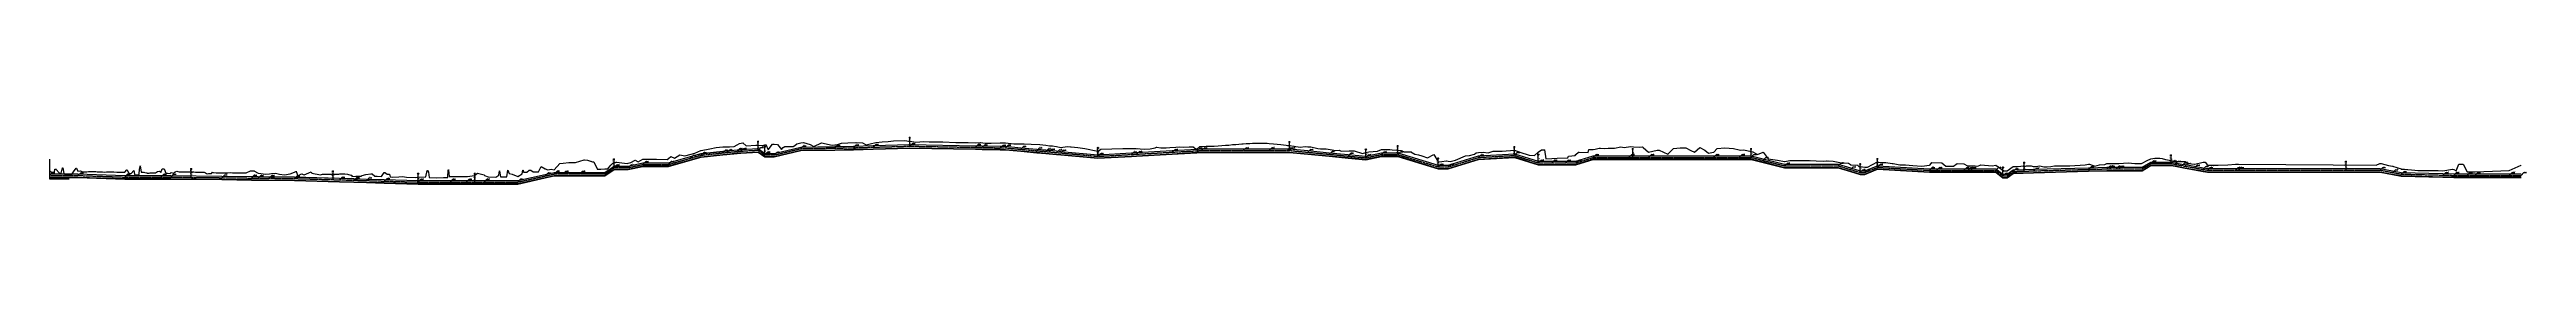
# Model space of a CAD drawing. Extents: x 525858 to 564773, y 2370984 to 2400075.
# Drawn here: x 550921 to 563594, y 2389191 to 2389433 of the extents above; entities that cross this region are included whole.
import ezdxf
from ezdxf.enums import TextEntityAlignment as Align

# ---------------------------------------------------------------- set-up
doc = ezdxf.new("R2010")
doc.units = 0
doc.linetypes.add('CENTER', pattern=[2, 1.25, -0.25, 0.25, -0.25])
for name, color, linetype in [('pipe', 3, 'CONTINUOUS'), ('pipe_cen', 1, 'CENTER'), ('地形剖面', 4, 'CONTINUOUS'), ('水工平面管线标注', 3, 'CONTINUOUS'), ('纵面管线标注', 3, 'CONTINUOUS'), ('附属设施', 2, 'CONTINUOUS')]:
    doc.layers.add(name, color=color, linetype=linetype)
doc.styles.add('HT', font='simhei.ttf', dxfattribs={"width": 0.8})
doc.styles.add('SIMP1', font='simp1.shx', dxfattribs={"width": 0.8, "bigfont": 'hz.shx'})

# ---------------------------------------------------------------- blocks, each defined once
blk = doc.blocks.new('qin排气阀va')
at = {"layer": '附属设施', "linetype": 'Continuous', "lineweight": -3}
for points in [[(-1.5, 22.8), (1.5, 22.8)], [(-1, 21), (-1, 22.8)], [(0, 22.8), (0, 23.55)], [(0, 0), (0, 20)], [(1, 21), (1, 22.8)]]:
    blk.add_lwpolyline(points, dxfattribs=at)
blk.add_arc((0, 21), 1, 180, 0, dxfattribs=at)
at = {"layer": '附属设施', "linetype": 'Continuous', "lineweight": -3, "style": 'SIMP1'}
blk.add_attdef('ZH', text='', height=2.5, rotation=89.999998, dxfattribs=at).set_placement((0, 2), align=Align.BOTTOM_LEFT)
blk.add_attdef('名称', text='', height=2.5, rotation=89.999998, dxfattribs=at).set_placement((1, 4), align=Align.TOP_LEFT)
blk = doc.blocks.new('qin排泥阀vmud')
at = {"layer": '附属设施', "lineweight": -3}
for points in [[(-1.29, 22.2652), (1.29, 22.2652), (-1.29, 20.7348), (1.29, 20.7348), (-1.29, 22.2652)], [(0, 0), (0, 20)]]:
    blk.add_lwpolyline(points, dxfattribs=at)
blk.add_circle((0, 21.5), 1.5, dxfattribs=at)
at = {"layer": '附属设施', "lineweight": -3, "style": 'HT'}
blk.add_attdef('ZH', text='', height=2.5, rotation=89.99999846, dxfattribs=at).set_placement((0, 2), align=Align.BOTTOM_LEFT)
blk.add_attdef('名称', text='', height=2.5, rotation=89.99999846, dxfattribs=at).set_placement((1, 4), align=Align.TOP_LEFT)

msp = doc.modelspace()

# ---------------------------------------------------------------- linework, layer by layer
at = {"layer": 'pipe', "lineweight": -3}
for points in [[(550920.678028, 2389242.96342), (551066.099028, 2389242.96342), (551306.060028, 2389234.86342), (551490.743028, 2389234.86342), (551540.696028, 2389234.86342), (551802.740028, 2389231.71342), (551954.032028, 2389229.88342), (551988.300028, 2389229.47342), (552043.473028, 2389228.81342), (552174.031028, 2389227.23342), (552403.857028, 2389220.77342), (552478.295028, 2389218.68342), (552542.325028, 2389216.88342), (552633.690028, 2389214.31342), (552807.110028, 2389209.43342), (552969.783028, 2389209.43342), (553053.155028, 2389209.43342), (553144.798028, 2389209.43342), (553316.687028, 2389209.43342), (553456.872028, 2389240.52342), (553503.158028, 2389250.78342), (553548.095028, 2389250.78342), (553633.392028, 2389250.78342), (553762.715028, 2389250.78342), (553808.975028, 2389283.29342), (553882.147028, 2389283.29342), (553956.992028, 2389299.92342), (554087.552028, 2389299.92342), (554200.376028, 2389331.74342), (554254.578028, 2389347.02342), (554365.674028, 2389358.95342), (554386.618028, 2389361.20342), (554438.330028, 2389366.75342), (554458.539028, 2389367.98342), (554546.872028, 2389373.32342), (554580.748028, 2389348.27342), (554629.118028, 2389348.27342), (554764.745028, 2389381.08342), (554939.049028, 2389382.89342), (555033.567028, 2389385.52342), (555135.101028, 2389388.34342), (555322.132028, 2389393.54342), (555658.666028, 2389387.56342), (555692.513028, 2389386.96342), (555785.527028, 2389385.31342), (555812.201028, 2389384.84342), (555890.478028, 2389377.64342), (555971.918028, 2389370.15342), (556018.645028, 2389365.85342), (556036.358028, 2389364.22342), (556073.692028, 2389360.79342), (556094.432028, 2389358.88342), (556285.319028, 2389341.33342), (556456.438028, 2389351.01342), (556482.919028, 2389352.51342), (556665.464028, 2389362.83342), (556791.712028, 2389369.97342), (556815.555028, 2389371.32342), (557028.760028, 2389371.32342), (557161.522028, 2389371.32342), (557255.854028, 2389371.32342), (557265.764028, 2389371.32342), (557358.387028, 2389362.49342), (557468.574028, 2389351.98342), (557565.137028, 2389342.77342), (557656.039028, 2389334.10342), (557735.312028, 2389351.11342), (557819.065028, 2389351.11342), (558025.423028, 2389287.41342), (558077.666028, 2389287.41342), (558231.986028, 2389335.59342), (558415.981028, 2389346.16342), (558538.255028, 2389307.73342), (558607.327028, 2389307.73342), (558677.008028, 2389307.73342), (558731.057028, 2389307.73342), (558819.752028, 2389335.83342), (559002.345028, 2389335.83342), (559102.812028, 2389335.83342), (559435.445028, 2389335.83342), (559566.608028, 2389335.83342), (559627.803028, 2389335.83342), (559688.425028, 2389320.47342), (559798.421028, 2389292.59342), (560072.967028, 2389292.59342), (560134.911028, 2389273.77342), (560185.468028, 2389258.42342), (560209.332028, 2389258.42342), (560274.189028, 2389284.75342), (560539.913028, 2389269.38342), (560576.593028, 2389269.38342), (560715.992028, 2389269.38342), (560736.949028, 2389269.38342), (560751.859028, 2389269.38342), (560878.805028, 2389269.38342), (560915.881028, 2389241.37342), (560938.111028, 2389241.37342), (560968.297028, 2389263.87342), (561072.538028, 2389266.74342), (561353.919028, 2389274.49342), (561447.977028, 2389277.08342), (561460.302028, 2389277.08342), (561494.773028, 2389277.08342), (561508.267028, 2389277.08342), (561627.470028, 2389277.08342), (561671.911028, 2389303.85342), (561775.894028, 2389303.85342), (561796.208028, 2389300.20342), (561831.756028, 2389293.83342), (561848.315028, 2389290.86342), (561895.568028, 2389282.38342), (561940.154028, 2389274.38342), (561961.662028, 2389270.52342), (562105.072028, 2389270.52342), (562120.837028, 2389270.52342), (562845.241028, 2389270.52342), (562909.402028, 2389258.52342), (562953.803028, 2389250.21342), (563167.243028, 2389244.93342), (563222.683028, 2389243.56342), (563290.899028, 2389243.56342), (563332.336028, 2389243.56342), (563506.696028, 2389243.56342), (563566.812028, 2389243.56342)], [(550920.678028, 2389242.86342), (551066.099028, 2389242.86342), (551306.060028, 2389234.76342), (551490.743028, 2389234.76342), (551540.696028, 2389234.76342), (551802.740028, 2389231.61342), (551954.032028, 2389229.78342), (551988.300028, 2389229.37342), (552043.473028, 2389228.71342), (552174.031028, 2389227.13342), (552403.857028, 2389220.67342), (552478.295028, 2389218.58342), (552542.325028, 2389216.78342), (552633.690028, 2389214.21342), (552807.110028, 2389209.33342), (552969.783028, 2389209.33342), (553053.155028, 2389209.33342), (553144.798028, 2389209.33342), (553316.687028, 2389209.33342), (553456.872028, 2389240.42342), (553503.158028, 2389250.68342), (553548.095028, 2389250.68342), (553633.392028, 2389250.68342), (553762.715028, 2389250.68342), (553808.975028, 2389283.19342), (553882.147028, 2389283.19342), (553956.992028, 2389299.82342), (554087.552028, 2389299.82342), (554200.376028, 2389331.64342), (554254.578028, 2389346.92342), (554365.674028, 2389358.85342), (554386.618028, 2389361.10342), (554438.330028, 2389366.65342), (554458.539028, 2389367.88342), (554546.872028, 2389373.22342), (554580.748028, 2389348.17342), (554629.118028, 2389348.17342), (554764.745028, 2389380.98342), (554939.049028, 2389382.79342), (555033.567028, 2389385.42342), (555135.101028, 2389388.24342), (555322.132028, 2389393.44342), (555658.666028, 2389387.46342), (555692.513028, 2389386.86342), (555785.527028, 2389385.21342), (555812.201028, 2389384.74342), (555890.478028, 2389377.54342), (555971.918028, 2389370.05342), (556018.645028, 2389365.75342), (556036.358028, 2389364.12342), (556073.692028, 2389360.69342), (556094.432028, 2389358.78342), (556285.319028, 2389341.23342), (556456.438028, 2389350.91342), (556482.919028, 2389352.41342), (556665.464028, 2389362.73342), (556791.712028, 2389369.87342), (556815.555028, 2389371.22342), (557028.760028, 2389371.22342), (557161.522028, 2389371.22342), (557255.854028, 2389371.22342), (557265.764028, 2389371.22342), (557358.387028, 2389362.39342), (557468.574028, 2389351.88342), (557565.137028, 2389342.67342), (557656.039028, 2389334.00342), (557735.312028, 2389351.01342), (557819.065028, 2389351.01342), (558025.423028, 2389287.31342), (558077.666028, 2389287.31342), (558231.986028, 2389335.49342), (558415.981028, 2389346.06342), (558538.255028, 2389307.63342), (558607.327028, 2389307.63342), (558677.008028, 2389307.63342), (558731.057028, 2389307.63342), (558819.752028, 2389335.73342), (559002.345028, 2389335.73342), (559102.812028, 2389335.73342), (559435.445028, 2389335.73342), (559566.608028, 2389335.73342), (559627.803028, 2389335.73342), (559688.425028, 2389320.37342), (559798.421028, 2389292.49342), (560072.967028, 2389292.49342), (560134.911028, 2389273.67342), (560185.468028, 2389258.32342), (560209.332028, 2389258.32342), (560274.189028, 2389284.65342), (560539.913028, 2389269.28342), (560576.593028, 2389269.28342), (560715.992028, 2389269.28342), (560736.949028, 2389269.28342), (560751.859028, 2389269.28342), (560878.805028, 2389269.28342), (560915.881028, 2389241.27342), (560938.111028, 2389241.27342), (560968.297028, 2389263.77342), (561072.538028, 2389266.64342), (561353.919028, 2389274.39342), (561447.977028, 2389276.98342), (561460.302028, 2389276.98342), (561494.773028, 2389276.98342), (561508.267028, 2389276.98342), (561627.470028, 2389276.98342), (561671.911028, 2389303.75342), (561775.894028, 2389303.75342), (561796.208028, 2389300.10342), (561831.756028, 2389293.73342), (561848.315028, 2389290.76342), (561895.568028, 2389282.28342), (561940.154028, 2389274.28342), (561961.662028, 2389270.42342), (562105.072028, 2389270.42342), (562120.837028, 2389270.42342), (562845.241028, 2389270.42342), (562909.402028, 2389258.42342), (562953.803028, 2389250.11342), (563167.243028, 2389244.83342), (563222.683028, 2389243.46342), (563290.899028, 2389243.46342), (563332.336028, 2389243.46342), (563506.696028, 2389243.46342), (563566.812028, 2389243.46342)], [(550920.678028, 2389226.86342), (551066.099028, 2389226.86342), (551306.060028, 2389218.76342), (551490.743028, 2389218.76342), (551540.696028, 2389218.76342), (551802.740028, 2389215.61342), (551954.032028, 2389213.78342), (551988.300028, 2389213.37342), (552043.473028, 2389212.71342), (552174.031028, 2389211.13342), (552403.857028, 2389204.67342), (552478.295028, 2389202.58342), (552542.325028, 2389200.78342), (552633.690028, 2389198.21342), (552807.110028, 2389193.33342), (552969.783028, 2389193.33342), (553053.155028, 2389193.33342), (553144.798028, 2389193.33342), (553316.687028, 2389193.33342), (553456.872028, 2389224.42342), (553503.158028, 2389234.68342), (553548.095028, 2389234.68342), (553633.392028, 2389234.68342), (553762.715028, 2389234.68342), (553808.975028, 2389267.19342), (553882.147028, 2389267.19342), (553956.992028, 2389283.82342), (554087.552028, 2389283.82342), (554200.376028, 2389315.64342), (554254.578028, 2389330.92342), (554365.674028, 2389342.85342), (554386.618028, 2389345.10342), (554438.330028, 2389350.65342), (554458.539028, 2389351.88342), (554546.872028, 2389357.22342), (554580.748028, 2389332.17342), (554629.118028, 2389332.17342), (554764.745028, 2389364.98342), (554939.049028, 2389366.79342), (555033.567028, 2389369.42342), (555135.101028, 2389372.24342), (555322.132028, 2389377.44342), (555658.666028, 2389371.46342), (555692.513028, 2389370.86342), (555785.527028, 2389369.21342), (555812.201028, 2389368.74342), (555890.478028, 2389361.54342), (555971.918028, 2389354.05342), (556018.645028, 2389349.75342), (556036.358028, 2389348.12342), (556073.692028, 2389344.69342), (556094.432028, 2389342.78342), (556285.319028, 2389325.23342), (556456.438028, 2389334.91342), (556482.919028, 2389336.41342), (556665.464028, 2389346.73342), (556791.712028, 2389353.87342), (556815.555028, 2389355.22342), (557028.760028, 2389355.22342), (557161.522028, 2389355.22342), (557255.854028, 2389355.22342), (557265.764028, 2389355.22342), (557358.387028, 2389346.39342), (557468.574028, 2389335.88342), (557565.137028, 2389326.67342), (557656.039028, 2389318.00342), (557735.312028, 2389335.01342), (557819.065028, 2389335.01342), (558025.423028, 2389271.31342), (558077.666028, 2389271.31342), (558231.986028, 2389319.49342), (558415.981028, 2389330.06342), (558538.255028, 2389291.63342), (558607.327028, 2389291.63342), (558677.008028, 2389291.63342), (558731.057028, 2389291.63342), (558819.752028, 2389319.73342), (559002.345028, 2389319.73342), (559102.812028, 2389319.73342), (559435.445028, 2389319.73342), (559566.608028, 2389319.73342), (559627.803028, 2389319.73342), (559688.425028, 2389304.37342), (559798.421028, 2389276.49342), (560072.967028, 2389276.49342), (560134.911028, 2389257.67342), (560185.468028, 2389242.32342), (560209.332028, 2389242.32342), (560274.189028, 2389268.65342), (560539.913028, 2389253.28342), (560576.593028, 2389253.28342), (560715.992028, 2389253.28342), (560736.949028, 2389253.28342), (560751.859028, 2389253.28342), (560878.805028, 2389253.28342), (560915.881028, 2389225.27342), (560938.111028, 2389225.27342), (560968.297028, 2389247.77342), (561072.538028, 2389250.64342), (561353.919028, 2389258.39342), (561447.977028, 2389260.98342), (561460.302028, 2389260.98342), (561494.773028, 2389260.98342), (561508.267028, 2389260.98342), (561627.470028, 2389260.98342), (561671.911028, 2389287.75342), (561775.894028, 2389287.75342), (561796.208028, 2389284.10342), (561831.756028, 2389277.73342), (561848.315028, 2389274.76342), (561895.568028, 2389266.28342), (561940.154028, 2389258.28342), (561961.662028, 2389254.42342), (562105.072028, 2389254.42342), (562120.837028, 2389254.42342), (562845.241028, 2389254.42342), (562909.402028, 2389242.42342), (562953.803028, 2389234.11342), (563167.243028, 2389228.83342), (563222.683028, 2389227.46342), (563290.899028, 2389227.46342), (563332.336028, 2389227.46342), (563506.696028, 2389227.46342), (563566.812028, 2389227.46342)], [(550920.678028, 2389226.76342), (551066.099028, 2389226.76342), (551306.060028, 2389218.66342), (551490.743028, 2389218.66342), (551540.696028, 2389218.66342), (551802.740028, 2389215.51342), (551954.032028, 2389213.68342), (551988.300028, 2389213.27342), (552043.473028, 2389212.61342), (552174.031028, 2389211.03342), (552403.857028, 2389204.57342), (552478.295028, 2389202.48342), (552542.325028, 2389200.68342), (552633.690028, 2389198.11342), (552807.110028, 2389193.23342), (552969.783028, 2389193.23342), (553053.155028, 2389193.23342), (553144.798028, 2389193.23342), (553316.687028, 2389193.23342), (553456.872028, 2389224.32342), (553503.158028, 2389234.58342), (553548.095028, 2389234.58342), (553633.392028, 2389234.58342), (553762.715028, 2389234.58342), (553808.975028, 2389267.09342), (553882.147028, 2389267.09342), (553956.992028, 2389283.72342), (554087.552028, 2389283.72342), (554200.376028, 2389315.54342), (554254.578028, 2389330.82342), (554365.674028, 2389342.75342), (554386.618028, 2389345.00342), (554438.330028, 2389350.55342), (554458.539028, 2389351.78342), (554546.872028, 2389357.12342), (554580.748028, 2389332.07342), (554629.118028, 2389332.07342), (554764.745028, 2389364.88342), (554939.049028, 2389366.69342), (555033.567028, 2389369.32342), (555135.101028, 2389372.14342), (555322.132028, 2389377.34342), (555658.666028, 2389371.36342), (555692.513028, 2389370.76342), (555785.527028, 2389369.11342), (555812.201028, 2389368.64342), (555890.478028, 2389361.44342), (555971.918028, 2389353.95342), (556018.645028, 2389349.65342), (556036.358028, 2389348.02342), (556073.692028, 2389344.59342), (556094.432028, 2389342.68342), (556285.319028, 2389325.13342), (556456.438028, 2389334.81342), (556482.919028, 2389336.31342), (556665.464028, 2389346.63342), (556791.712028, 2389353.77342), (556815.555028, 2389355.12342), (557028.760028, 2389355.12342), (557161.522028, 2389355.12342), (557255.854028, 2389355.12342), (557265.764028, 2389355.12342), (557358.387028, 2389346.29342), (557468.574028, 2389335.78342), (557565.137028, 2389326.57342), (557656.039028, 2389317.90342), (557735.312028, 2389334.91342), (557819.065028, 2389334.91342), (558025.423028, 2389271.21342), (558077.666028, 2389271.21342), (558231.986028, 2389319.39342), (558415.981028, 2389329.96342), (558538.255028, 2389291.53342), (558607.327028, 2389291.53342), (558677.008028, 2389291.53342), (558731.057028, 2389291.53342), (558819.752028, 2389319.63342), (559002.345028, 2389319.63342), (559102.812028, 2389319.63342), (559435.445028, 2389319.63342), (559566.608028, 2389319.63342), (559627.803028, 2389319.63342), (559688.425028, 2389304.27342), (559798.421028, 2389276.39342), (560072.967028, 2389276.39342), (560134.911028, 2389257.57342), (560185.468028, 2389242.22342), (560209.332028, 2389242.22342), (560274.189028, 2389268.55342), (560539.913028, 2389253.18342), (560576.593028, 2389253.18342), (560715.992028, 2389253.18342), (560736.949028, 2389253.18342), (560751.859028, 2389253.18342), (560878.805028, 2389253.18342), (560915.881028, 2389225.17342), (560938.111028, 2389225.17342), (560968.297028, 2389247.67342), (561072.538028, 2389250.54342), (561353.919028, 2389258.29342), (561447.977028, 2389260.88342), (561460.302028, 2389260.88342), (561494.773028, 2389260.88342), (561508.267028, 2389260.88342), (561627.470028, 2389260.88342), (561671.911028, 2389287.65342), (561775.894028, 2389287.65342), (561796.208028, 2389284.00342), (561831.756028, 2389277.63342), (561848.315028, 2389274.66342), (561895.568028, 2389266.18342), (561940.154028, 2389258.18342), (561961.662028, 2389254.32342), (562105.072028, 2389254.32342), (562120.837028, 2389254.32342), (562845.241028, 2389254.32342), (562909.402028, 2389242.32342), (562953.803028, 2389234.01342), (563167.243028, 2389228.73342), (563222.683028, 2389227.36342), (563290.899028, 2389227.36342), (563332.336028, 2389227.36342), (563506.696028, 2389227.36342), (563566.812028, 2389227.36342)], [(550920.678028, 2389224.76342), (551066.099028, 2389224.76342), (551306.060028, 2389216.66342), (551490.743028, 2389216.66342), (551540.696028, 2389216.66342), (551802.740028, 2389213.51342), (551954.032028, 2389211.68342), (551988.300028, 2389211.27342), (552043.473028, 2389210.61342), (552174.031028, 2389209.03342), (552403.857028, 2389202.57342), (552478.295028, 2389200.48342), (552542.325028, 2389198.68342), (552633.690028, 2389196.11342), (552807.110028, 2389191.23342), (552969.783028, 2389191.23342), (553053.155028, 2389191.23342), (553144.798028, 2389191.23342), (553316.687028, 2389191.23342), (553456.872028, 2389222.32342), (553503.158028, 2389232.58342), (553548.095028, 2389232.58342), (553633.392028, 2389232.58342), (553762.715028, 2389232.58342), (553808.975028, 2389265.09342), (553882.147028, 2389265.09342), (553956.992028, 2389281.72342), (554087.552028, 2389281.72342), (554200.376028, 2389313.54342), (554254.578028, 2389328.82342), (554365.674028, 2389340.75342), (554386.618028, 2389343.00342), (554438.330028, 2389348.55342), (554458.539028, 2389349.78342), (554546.872028, 2389355.12342), (554580.748028, 2389330.07342), (554629.118028, 2389330.07342), (554764.745028, 2389362.88342), (554939.049028, 2389364.69342), (555033.567028, 2389367.32342), (555135.101028, 2389370.14342), (555322.132028, 2389375.34342), (555658.666028, 2389369.36342), (555692.513028, 2389368.76342), (555785.527028, 2389367.11342), (555812.201028, 2389366.64342), (555890.478028, 2389359.44342), (555971.918028, 2389351.95342), (556018.645028, 2389347.65342), (556036.358028, 2389346.02342), (556073.692028, 2389342.59342), (556094.432028, 2389340.68342), (556285.319028, 2389323.13342), (556456.438028, 2389332.81342), (556482.919028, 2389334.31342), (556665.464028, 2389344.63342), (556791.712028, 2389351.77342), (556815.555028, 2389353.12342), (557028.760028, 2389353.12342), (557161.522028, 2389353.12342), (557255.854028, 2389353.12342), (557265.764028, 2389353.12342), (557358.387028, 2389344.29342), (557468.574028, 2389333.78342), (557565.137028, 2389324.57342), (557656.039028, 2389315.90342), (557735.312028, 2389332.91342), (557819.065028, 2389332.91342), (558025.423028, 2389269.21342), (558077.666028, 2389269.21342), (558231.986028, 2389317.39342), (558415.981028, 2389327.96342), (558538.255028, 2389289.53342), (558607.327028, 2389289.53342), (558677.008028, 2389289.53342), (558731.057028, 2389289.53342), (558819.752028, 2389317.63342), (559002.345028, 2389317.63342), (559102.812028, 2389317.63342), (559435.445028, 2389317.63342), (559566.608028, 2389317.63342), (559627.803028, 2389317.63342), (559688.425028, 2389302.27342), (559798.421028, 2389274.39342), (560072.967028, 2389274.39342), (560134.911028, 2389255.57342), (560185.468028, 2389240.22342), (560209.332028, 2389240.22342), (560274.189028, 2389266.55342), (560539.913028, 2389251.18342), (560576.593028, 2389251.18342), (560715.992028, 2389251.18342), (560736.949028, 2389251.18342), (560751.859028, 2389251.18342), (560878.805028, 2389251.18342), (560915.881028, 2389223.17342), (560938.111028, 2389223.17342), (560968.297028, 2389245.67342), (561072.538028, 2389248.54342), (561353.919028, 2389256.29342), (561447.977028, 2389258.88342), (561460.302028, 2389258.88342), (561494.773028, 2389258.88342), (561508.267028, 2389258.88342), (561627.470028, 2389258.88342), (561671.911028, 2389285.65342), (561775.894028, 2389285.65342), (561796.208028, 2389282.00342), (561831.756028, 2389275.63342), (561848.315028, 2389272.66342), (561895.568028, 2389264.18342), (561940.154028, 2389256.18342), (561961.662028, 2389252.32342), (562105.072028, 2389252.32342), (562120.837028, 2389252.32342), (562845.241028, 2389252.32342), (562909.402028, 2389240.32342), (562953.803028, 2389232.01342), (563167.243028, 2389226.73342), (563222.683028, 2389225.36342), (563290.899028, 2389225.36342), (563332.336028, 2389225.36342), (563506.696028, 2389225.36342), (563566.812028, 2389225.36342)]]:
    msp.add_lwpolyline(points, dxfattribs=at)
at = {"layer": 'pipe_cen', "lineweight": -3}
msp.add_lwpolyline([(550920.678028, 2389234.86342), (551066.099028, 2389234.86342), (551306.060028, 2389226.76342), (551540.696028, 2389226.76342), (552174.031028, 2389219.13342), (552807.110028, 2389201.33342), (553316.687028, 2389201.33342), (553503.158028, 2389242.68342), (553762.715028, 2389242.68342), (553808.975028, 2389275.19342), (553882.147028, 2389275.19342), (553956.992028, 2389291.82342), (554087.552028, 2389291.82342), (554254.578028, 2389338.92342), (554438.330028, 2389358.65342), (554458.539028, 2389359.88342), (554546.872028, 2389365.22342), (554580.748028, 2389340.17342), (554629.118028, 2389340.17342), (554764.745028, 2389372.98342), (554939.049028, 2389374.79342), (555322.132028, 2389385.44342), (555812.201028, 2389376.74342), (556073.692028, 2389352.69342), (556285.319028, 2389333.23342), (556815.555028, 2389363.22342), (557265.764028, 2389363.22342), (557656.039028, 2389326.00342), (557735.312028, 2389343.01342), (557819.065028, 2389343.01342), (558025.423028, 2389279.31342), (558077.666028, 2389279.31342), (558231.986028, 2389327.49342), (558415.981028, 2389338.06342), (558538.255028, 2389299.63342), (558731.057028, 2389299.63342), (558819.752028, 2389327.73342), (559627.803028, 2389327.73342), (559798.421028, 2389284.49342), (560072.967028, 2389284.49342), (560185.468028, 2389250.32342), (560209.332028, 2389250.32342), (560274.189028, 2389276.65342), (560539.913028, 2389261.28342), (560878.805028, 2389261.28342), (560915.881028, 2389233.27342), (560938.111028, 2389233.27342), (560968.297028, 2389255.77342), (561447.977028, 2389268.98342), (561627.470028, 2389268.98342), (561671.911028, 2389295.75342), (561775.894028, 2389295.75342), (561796.208028, 2389292.10342), (561961.662028, 2389262.42342), (562845.241028, 2389262.42342), (562953.803028, 2389242.11342), (563222.683028, 2389235.46342), (563566.812028, 2389235.46342)], dxfattribs=at)
at = {"layer": '地形剖面', "lineweight": -3}
msp.add_lwpolyline([(550920.678028, 2389258.12342), (550920.678028, 2389258.12342), (550920.678028, 2389258.12342), (550920.678028, 2389258.12342), (550920.678028, 2389258.12342), (550924.592028, 2389257.32342), (550930.374028, 2389252.72342), (550937.023028, 2389252.72342), (550946.186028, 2389252.72342), (550948.130028, 2389268.22342), (550953.374028, 2389268.12342), (550972.293028, 2389246.02342), (550980.228028, 2389247.22342), (550987.388028, 2389273.82342), (550989.174028, 2389273.82342), (550993.125028, 2389245.82342), (551000.085028, 2389239.22342), (551011.624028, 2389238.22342), (551020.019028, 2389238.32342), (551026.903028, 2389238.12342), (551033.258028, 2389237.92342), (551040.316028, 2389247.77342), (551043.994028, 2389252.90342), (551043.994028, 2389252.90342), (551057.477028, 2389271.72342), (551058.262028, 2389271.72342), (551065.216028, 2389257.82342), (551066.099028, 2389257.86342), (551066.099028, 2389257.86342), (551066.099028, 2389257.86342), (551066.099028, 2389257.86342), (551077.417028, 2389258.32342), (551090.880028, 2389253.42342), (551101.025028, 2389254.12342), (551110.868028, 2389253.92342), (551119.276028, 2389254.62342), (551130.170028, 2389254.82342), (551142.297028, 2389254.72342), (551151.669028, 2389255.02342), (551158.396028, 2389254.62342), (551164.014028, 2389253.92342), (551174.005028, 2389253.12342), (551181.108028, 2389254.42342), (551190.351028, 2389254.22342), (551200.506028, 2389252.72342), (551211.929028, 2389253.92342), (551221.071028, 2389254.32342), (551232.465028, 2389253.82342), (551240.788028, 2389254.02342), (551249.112028, 2389253.32342), (551264.769028, 2389252.52342), (551275.359028, 2389252.22342), (551287.378028, 2389252.42342), (551306.060028, 2389251.32342), (551306.060028, 2389251.32342), (551306.060028, 2389251.32342), (551306.060028, 2389251.32342), (551306.073028, 2389251.32342), (551315.359028, 2389264.42342), (551318.486028, 2389264.42342), (551322.165028, 2389251.42342), (551330.114028, 2389244.52342), (551338.196028, 2389244.92342), (551351.385028, 2389261.22342), (551352.657028, 2389261.22342), (551355.023028, 2389242.02342), (551360.806028, 2389238.52342), (551369.170028, 2389238.32342), (551376.575028, 2389238.92342), (551378.943028, 2389239.22342), (551381.326028, 2389268.32342), (551381.974028, 2389268.32342), (551385.237028, 2389285.02342), (551389.769028, 2389251.62342), (551399.975028, 2389251.92342), (551407.616028, 2389250.92342), (551417.639028, 2389248.52342), (551420.968028, 2389247.22342), (551430.059028, 2389246.92342), (551436.338028, 2389248.42342), (551442.676028, 2389248.02342), (551449.304028, 2389249.42342), (551455.544028, 2389249.32342), (551463.331028, 2389249.42342), (551473.306028, 2389254.62342), (551483.271028, 2389257.72342), (551490.916028, 2389250.92342), (551496.692028, 2389269.92342), (551506.940028, 2389269.92342), (551515.130028, 2389246.22342), (551525.035028, 2389246.32342), (551538.404028, 2389245.92342), (551540.696028, 2389248.00342), (551540.696028, 2389248.00342), (551540.696028, 2389248.00342), (551540.696028, 2389248.00342), (551542.913028, 2389250.02342), (551555.538028, 2389247.22342), (551563.158028, 2389253.52342), (551571.440028, 2389257.22342), (551577.642028, 2389254.72342), (551584.113028, 2389253.92342), (551600.867028, 2389254.02342), (551608.445028, 2389253.72342), (551614.457028, 2389253.52342), (551626.483028, 2389253.42342), (551634.839028, 2389253.32342), (551643.459028, 2389253.22342), (551652.050028, 2389253.52342), (551659.738028, 2389253.32342), (551666.749028, 2389252.72342), (551675.738028, 2389252.22342), (551683.845028, 2389252.22342), (551697.572028, 2389252.02342), (551705.548028, 2389251.82342), (551711.476028, 2389251.52342), (551718.331028, 2389248.42342), (551723.009028, 2389244.52342), (551731.066028, 2389244.22342), (551735.245028, 2389245.22342), (551741.855028, 2389245.62342), (551748.890028, 2389244.72342), (551755.286028, 2389251.72342), (551756.058028, 2389250.72342), (551772.460028, 2389249.22342), (551778.814028, 2389249.22342), (551784.098028, 2389249.22342), (551792.489028, 2389249.22342), (551806.399028, 2389249.32342), (551818.969028, 2389249.02342), (551833.799028, 2389249.12342), (551846.603028, 2389249.72342), (551857.584028, 2389249.42342), (551862.415028, 2389249.42342), (551869.621028, 2389249.42342), (551879.906028, 2389249.42342), (551889.070028, 2389248.32342), (551895.545028, 2389248.82342), (551902.512028, 2389248.52342), (551911.933028, 2389248.22342), (551920.200028, 2389248.62342), (551926.640028, 2389248.72342), (551949.417028, 2389259.62342), (551966.234028, 2389259.62342), (551988.300028, 2389247.12342), (551989.888028, 2389246.22342), (552026.095028, 2389241.22342), (552046.280028, 2389244.22342), (552056.965028, 2389245.22342), (552076.183028, 2389247.22342), (552097.410028, 2389242.22342), (552122.425028, 2389238.22342), (552151.812028, 2389244.22342), (552174.031028, 2389252.54342), (552174.031028, 2389252.54342), (552174.031028, 2389252.54342), (552174.031028, 2389252.54342), (552181.198028, 2389255.22342), (552182.713028, 2389255.22342), (552191.117028, 2389233.22342), (552210.173028, 2389243.22342), (552223.677028, 2389238.22342), (552259.778028, 2389253.22342), (552262.426028, 2389246.22342), (552306.365028, 2389238.22342), (552307.715028, 2389238.22342), (552317.014028, 2389241.22342), (552349.265028, 2389241.22342), (552382.435028, 2389241.22342), (552400.403028, 2389241.22342), (552406.400028, 2389244.22342), (552413.856028, 2389244.22342), (552432.183028, 2389243.22342), (552445.312028, 2389242.22342), (552462.685028, 2389237.22342), (552466.906028, 2389237.22342), (552468.012028, 2389230.22342), (552488.550028, 2389232.22342), (552503.010028, 2389231.22342), (552515.165028, 2389231.22342), (552516.429028, 2389233.22342), (552518.519028, 2389233.22342), (552519.651028, 2389235.22342), (552538.268028, 2389239.22342), (552565.491028, 2389243.22342), (552570.858028, 2389243.22342), (552584.329028, 2389231.22342), (552596.419028, 2389231.22342), (552619.075028, 2389230.22342), (552633.690028, 2389250.22342), (552636.834028, 2389250.22342), (552647.975028, 2389241.22342), (552659.545028, 2389241.22342), (552662.963028, 2389227.22342), (552676.838028, 2389226.22342), (552708.402028, 2389228.22342), (552726.886028, 2389230.22342), (552747.935028, 2389226.22342), (552790.802028, 2389225.22342), (552807.110028, 2389226.10342), (552807.110028, 2389226.10342), (552807.110028, 2389226.10342), (552846.277028, 2389228.22342), (552853.547028, 2389260.22342), (552855.359028, 2389260.22342), (552859.304028, 2389252.22342), (552862.390028, 2389225.22342), (552899.862028, 2389223.22342), (552936.146028, 2389224.22342), (552958.051028, 2389224.22342), (552959.940028, 2389264.22342), (552962.523028, 2389264.22342), (552964.886028, 2389230.22342), (552969.783028, 2389230.22342), (552994.941028, 2389230.22342), (553027.394028, 2389229.22342), (553053.155028, 2389229.22342), (553059.747028, 2389229.22342), (553094.830028, 2389235.22342), (553111.177028, 2389246.22342), (553144.798028, 2389238.22342), (553144.798028, 2389238.22342), (553146.954028, 2389234.22342), (553164.318028, 2389227.22342), (553204.579028, 2389226.22342), (553220.345028, 2389237.22342), (553222.487028, 2389259.22342), (553223.428028, 2389259.22342), (553227.446028, 2389227.22342), (553261.304028, 2389227.22342), (553264.928028, 2389262.22342), (553272.199028, 2389245.22342), (553287.032028, 2389241.22342), (553316.267028, 2389229.22342), (553316.687028, 2389229.48342), (553316.687028, 2389229.48342), (553316.687028, 2389229.48342), (553316.687028, 2389229.48342), (553338.527028, 2389243.22342), (553342.634028, 2389262.22342), (553343.764028, 2389262.22342), (553345.544028, 2389251.22342), (553362.065028, 2389251.22342), (553362.222028, 2389251.36342), (553374.627028, 2389262.22342), (553382.917028, 2389262.22342), (553395.386028, 2389253.22342), (553422.087028, 2389253.22342), (553436.255028, 2389281.22342), (553456.872028, 2389269.22342), (553456.872028, 2389269.22342), (553469.948028, 2389264.22342), (553487.190028, 2389267.22342), (553503.158028, 2389263.22342), (553503.158028, 2389263.22342), (553503.158028, 2389263.22342), (553503.158028, 2389263.22342), (553503.158028, 2389263.22342), (553532.205028, 2389296.22342), (553548.095028, 2389297.94342), (553578.275028, 2389301.22342), (553593.065028, 2389301.22342), (553611.935028, 2389301.22342), (553656.093028, 2389315.22342), (553672.705028, 2389313.22342), (553688.388028, 2389308.57342), (553699.714028, 2389305.22342), (553705.218028, 2389305.22342), (553722.747028, 2389268.65342), (553722.953028, 2389268.22342), (553742.069028, 2389268.22342), (553762.715028, 2389268.81342), (553762.715028, 2389268.81342), (553762.715028, 2389268.81342), (553762.715028, 2389268.81342), (553776.790028, 2389269.22342), (553784.508028, 2389278.22342), (553792.548028, 2389288.22342), (553803.084028, 2389298.22342), (553808.975028, 2389300.05342), (553808.975028, 2389300.05342), (553808.975028, 2389300.05342), (553808.975028, 2389300.05342), (553819.184028, 2389303.22342), (553822.413028, 2389303.22342), (553875.849028, 2389297.22342), (553882.147028, 2389298.48342), (553882.147028, 2389298.48342), (553882.147028, 2389298.48342), (553882.147028, 2389298.48342), (553895.842028, 2389301.22342), (553917.424028, 2389314.22342), (553932.961028, 2389305.22342), (553955.652028, 2389318.22342), (553956.992028, 2389318.22342), (553956.992028, 2389318.22342), (553956.992028, 2389318.22342), (553956.992028, 2389318.22342), (554025.812028, 2389318.22342), (554081.657028, 2389316.22342), (554087.552028, 2389321.76342), (554087.552028, 2389321.76342), (554087.552028, 2389321.76342), (554087.552028, 2389321.76342), (554099.751028, 2389333.22342), (554118.606028, 2389323.22342), (554145.370028, 2389340.22342), (554171.311028, 2389336.22342), (554203.708028, 2389344.22342), (554222.463028, 2389349.22342), (554252.715028, 2389363.22342), (554254.578028, 2389363.58342), (554254.578028, 2389363.58342), (554254.578028, 2389363.58342), (554254.578028, 2389363.58342), (554299.528028, 2389372.22342), (554331.262028, 2389378.22342), (554365.674028, 2389381.22342), (554381.700028, 2389382.22342), (554400.270028, 2389382.22342), (554424.524028, 2389384.22342), (554438.330028, 2389392.19342), (554438.330028, 2389392.19342), (554438.330028, 2389392.19342), (554438.330028, 2389392.19342), (554450.499028, 2389399.22342), (554467.317028, 2389403.22342), (554485.973028, 2389387.22342), (554533.849028, 2389391.22342), (554546.872028, 2389390.16342), (554546.872028, 2389390.16342), (554546.872028, 2389390.16342), (554546.872028, 2389390.16342), (554570.781028, 2389388.22342), (554580.748028, 2389391.58342), (554580.748028, 2389391.58342), (554580.748028, 2389391.58342), (554580.748028, 2389391.58342), (554585.596028, 2389393.22342), (554598.207028, 2389366.22342), (554620.734028, 2389395.22342), (554629.118028, 2389394.88342), (554629.118028, 2389394.88342), (554629.118028, 2389394.88342), (554629.118028, 2389394.88342), (554645.311028, 2389394.22342), (554665.156028, 2389368.22342), (554673.838028, 2389378.22342), (554683.502028, 2389383.22342), (554725.260028, 2389383.22342), (554734.732028, 2389388.22342), (554744.962028, 2389398.22342), (554764.745028, 2389401.79342), (554764.745028, 2389401.79342), (554764.745028, 2389401.79342), (554764.745028, 2389401.79342), (554778.223028, 2389404.22342), (554812.251028, 2389393.22342), (554831.515028, 2389384.22342), (554869.928028, 2389403.22342), (554924.892028, 2389390.22342), (554939.049028, 2389391.51342), (554939.049028, 2389391.51342), (554939.049028, 2389391.51342), (554939.049028, 2389391.51342), (554946.830028, 2389392.22342), (554973.564028, 2389401.22342), (555004.999028, 2389403.22342), (555043.345028, 2389404.22342), (555080.694028, 2389402.22342), (555098.407028, 2389392.22342), (555120.343028, 2389398.22342), (555149.034028, 2389404.22342), (555180.853028, 2389407.22342), (555211.705028, 2389409.22342), (555239.614028, 2389413.22342), (555297.092028, 2389414.22342), (555317.685028, 2389411.22342), (555322.132028, 2389410.61342), (555322.132028, 2389410.61342), (555322.132028, 2389410.61342), (555322.132028, 2389410.61342), (555353.866028, 2389406.22342), (555393.656028, 2389409.22342), (555421.673028, 2389407.22342), (555491.997028, 2389407.22342), (555558.766028, 2389404.22342), (555599.580028, 2389404.22342), (555618.814028, 2389404.22342), (555659.913028, 2389402.22342), (555684.096028, 2389404.22342), (555707.969028, 2389401.22342), (555739.384028, 2389401.22342), (555785.527028, 2389402.22342), (555812.201028, 2389403.22342), (555812.201028, 2389403.22342), (555812.201028, 2389403.22342), (555812.201028, 2389403.22342), (555812.201028, 2389403.22342), (555854.695028, 2389398.22342), (555863.904028, 2389398.22342), (555908.299028, 2389397.22342), (555944.057028, 2389395.22342), (555988.591028, 2389393.22342), (556018.645028, 2389390.22342), (556036.371028, 2389387.22342), (556050.772028, 2389387.22342), (556073.692028, 2389383.22342), (556094.432028, 2389379.22342), (556127.484028, 2389384.22342), (556144.440028, 2389381.22342), (556148.528028, 2389381.22342), (556181.992028, 2389378.22342), (556218.232028, 2389373.22342), (556285.319028, 2389359.24342), (556285.319028, 2389359.24342), (556285.319028, 2389359.24342), (556285.319028, 2389359.24342), (556285.393028, 2389359.22342), (556300.096028, 2389369.22342), (556413.039028, 2389374.22342), (556456.346028, 2389373.22342), (556481.361028, 2389374.22342), (556521.284028, 2389370.22342), (556553.124028, 2389371.22342), (556577.360028, 2389377.22342), (556584.051028, 2389380.22342), (556607.160028, 2389377.22342), (556634.791028, 2389376.22342), (556652.721028, 2389378.22342), (556682.986028, 2389379.82342), (556703.009028, 2389381.22342), (556723.934028, 2389380.22342), (556751.857028, 2389381.22342), (556765.479028, 2389381.22342), (556772.478028, 2389381.22342), (556781.323028, 2389375.43342), (556790.813028, 2389369.22342), (556791.712028, 2389369.99342), (556807.196028, 2389383.22342), (556813.532028, 2389383.22342), (556815.555028, 2389383.46342), (556815.555028, 2389383.46342), (556815.555028, 2389383.46342), (556815.555028, 2389383.46342), (556838.855028, 2389386.22342), (556860.420028, 2389385.22342), (556879.644028, 2389386.22342), (556900.764028, 2389387.22342), (556919.156028, 2389389.22342), (556937.561028, 2389390.22342), (556955.519028, 2389391.22342), (556972.766028, 2389393.22342), (556990.385028, 2389394.22342), (557021.463028, 2389397.22342), (557028.760028, 2389397.89342), (557043.335028, 2389399.22342), (557061.553028, 2389399.22342), (557076.467028, 2389401.22342), (557114.710028, 2389401.22342), (557134.639028, 2389400.22342), (557151.167028, 2389400.22342), (557161.522028, 2389399.23342), (557182.591028, 2389397.22342), (557202.665028, 2389395.22342), (557220.583028, 2389394.22342), (557248.270028, 2389391.22342), (557255.854028, 2389389.22342), (557265.764028, 2389389.22342), (557265.764028, 2389389.22342), (557265.764028, 2389389.22342), (557265.764028, 2389389.22342), (557287.458028, 2389386.22342), (557319.512028, 2389380.22342), (557345.676028, 2389383.22342), (557358.387028, 2389382.33342), (557374.100028, 2389381.22342), (557409.830028, 2389373.22342), (557424.665028, 2389371.22342), (557453.415028, 2389372.22342), (557483.596028, 2389366.22342), (557499.923028, 2389363.22342), (557520.023028, 2389365.22342), (557528.862028, 2389360.22342), (557570.268028, 2389362.22342), (557595.759028, 2389362.22342), (557638.944028, 2389347.22342), (557656.039028, 2389352.52342), (557656.039028, 2389352.52342), (557656.039028, 2389352.52342), (557656.039028, 2389352.52342), (557671.183028, 2389357.22342), (557714.703028, 2389360.22342), (557735.294028, 2389368.22342), (557735.312028, 2389368.22342), (557735.312028, 2389368.22342), (557735.312028, 2389368.22342), (557735.312028, 2389368.22342), (557776.808028, 2389368.22342), (557790.025028, 2389366.38342), (557791.172028, 2389366.22342), (557819.065028, 2389364.37342), (557819.065028, 2389364.37342), (557819.065028, 2389364.37342), (557821.265028, 2389364.22342), (557836.677028, 2389363.22342), (557851.225028, 2389356.22342), (557886.594028, 2389357.22342), (557906.679028, 2389345.22342), (557906.822028, 2389345.19342), (557925.942028, 2389341.22342), (557941.897028, 2389336.22342), (557971.253028, 2389325.22342), (558004.489028, 2389343.22342), (558025.423028, 2389305.24342), (558025.423028, 2389305.24342), (558025.423028, 2389305.24342), (558025.423028, 2389305.24342), (558025.432028, 2389305.22342), (558044.630028, 2389307.22342), (558067.648028, 2389310.22342), (558077.666028, 2389308.67342), (558077.666028, 2389308.67342), (558077.666028, 2389308.67342), (558077.666028, 2389308.67342), (558086.978028, 2389307.22342), (558114.785028, 2389313.22342), (558165.388028, 2389336.22342), (558186.970028, 2389338.22342), (558211.524028, 2389345.22342), (558219.795028, 2389351.22342), (558231.986028, 2389352.59342), (558231.986028, 2389352.59342), (558231.986028, 2389352.59342), (558231.986028, 2389352.59342), (558255.473028, 2389355.22342), (558282.352028, 2389351.22342), (558307.916028, 2389359.22342), (558322.176028, 2389360.22342), (558353.052028, 2389360.22342), (558415.807028, 2389364.22342), (558415.981028, 2389364.16342), (558415.981028, 2389364.16342), (558415.981028, 2389364.16342), (558415.981028, 2389364.16342), (558443.436028, 2389355.22342), (558490.799028, 2389339.22342), (558519.238028, 2389338.22342), (558538.255028, 2389353.93342), (558538.255028, 2389353.93342), (558538.255028, 2389353.93342), (558538.255028, 2389353.93342), (558554.349028, 2389367.22342), (558569.585028, 2389367.22342), (558576.652028, 2389321.22342), (558607.327028, 2389322.27342), (558635.335028, 2389323.22342), (558688.690028, 2389325.22342), (558692.001028, 2389334.22342), (558726.364028, 2389337.22342), (558731.057028, 2389342.23342), (558731.057028, 2389342.23342), (558731.057028, 2389342.23342), (558731.057028, 2389342.23342), (558743.231028, 2389355.22342), (558746.762028, 2389355.22342), (558792.851028, 2389352.22342), (558797.076028, 2389368.22342), (558801.728028, 2389368.22342), (558819.752028, 2389368.89342), (558819.752028, 2389368.89342), (558819.752028, 2389368.89342), (558828.476028, 2389369.22342), (558850.457028, 2389375.22342), (558852.698028, 2389375.22342), (558856.455028, 2389374.93342), (558878.589028, 2389373.22342), (558895.649028, 2389375.22342), (558927.715028, 2389375.22342), (558960.305028, 2389381.22342), (558977.895028, 2389379.22342), (559009.271028, 2389383.22342), (559025.835028, 2389382.22342), (559053.860028, 2389380.22342), (559071.535028, 2389381.22342), (559075.250028, 2389378.01342), (559102.812028, 2389354.22342), (559102.812028, 2389354.22342), (559146.542028, 2389365.22342), (559157.266028, 2389365.22342), (559200.654028, 2389344.22342), (559200.709028, 2389344.28342), (559229.632028, 2389374.22342), (559229.939028, 2389374.24342), (559264.482028, 2389376.22342), (559292.442028, 2389376.22342), (559292.838028, 2389376.22342), (559318.809028, 2389363.55342), (559337.951028, 2389354.22342), (559364.346028, 2389379.22342), (559390.127028, 2389365.22342), (559409.676028, 2389349.22342), (559435.445028, 2389354.89342), (559436.926028, 2389355.22342), (559453.461028, 2389373.22342), (559493.198028, 2389376.22342), (559537.004028, 2389373.22342), (559566.608028, 2389366.82342), (559573.995028, 2389365.22342), (559589.567028, 2389366.22342), (559627.803028, 2389358.79342), (559627.803028, 2389358.79342), (559627.803028, 2389358.79342), (559635.855028, 2389357.22342), (559659.984028, 2389343.22342), (559688.425028, 2389354.22342), (559688.425028, 2389354.22342), (559714.661028, 2389321.22342), (559761.724028, 2389314.22342), (559798.421028, 2389307.37342), (559798.421028, 2389307.37342), (559798.421028, 2389307.37342), (559798.421028, 2389307.37342), (559799.230028, 2389307.22342), (559824.572028, 2389311.22342), (559922.530028, 2389312.22342), (559924.571028, 2389312.11342), (559996.447028, 2389308.22342), (560013.093028, 2389310.22342), (560017.011028, 2389310.10342), (560046.967028, 2389309.22342), (560072.967028, 2389303.82342), (560072.967028, 2389303.82342), (560072.967028, 2389303.82342), (560080.645028, 2389302.22342), (560124.881028, 2389298.22342), (560134.911028, 2389290.98342), (560135.958028, 2389290.22342), (560171.298028, 2389288.22342), (560178.661028, 2389281.22342), (560185.468028, 2389280.55342), (560185.468028, 2389280.55342), (560185.468028, 2389280.55342), (560185.468028, 2389280.55342), (560209.332028, 2389278.22342), (560209.332028, 2389278.22342), (560209.332028, 2389278.22342), (560209.332028, 2389278.22342), (560209.332028, 2389278.22342), (560223.139028, 2389278.22342), (560274.189028, 2389304.22342), (560274.189028, 2389304.22342), (560274.189028, 2389304.22342), (560274.189028, 2389304.22342), (560274.189028, 2389304.22342), (560286.906028, 2389301.22342), (560317.141028, 2389301.22342), (560348.534028, 2389296.22342), (560353.634028, 2389296.22342), (560388.514028, 2389290.22342), (560389.831028, 2389290.17342), (560416.415028, 2389289.22342), (560453.891028, 2389286.22342), (560501.020028, 2389283.22342), (560539.913028, 2389288.77342), (560539.913028, 2389288.77342), (560539.913028, 2389288.77342), (560543.041028, 2389289.22342), (560551.977028, 2389301.22342), (560603.386028, 2389300.22342), (560622.856028, 2389282.22342), (560661.939028, 2389282.22342), (560681.455028, 2389296.22342), (560715.992028, 2389294.22342), (560734.350028, 2389285.22342), (560772.965028, 2389284.22342), (560787.384028, 2389283.22342), (560802.703028, 2389290.22342), (560860.276028, 2389285.22342), (560878.805028, 2389287.19342), (560878.805028, 2389287.19342), (560878.805028, 2389287.19342), (560878.805028, 2389287.19342), (560879.113028, 2389287.22342), (560915.881028, 2389262.04342), (560915.881028, 2389262.04342), (560915.881028, 2389262.04342), (560915.881028, 2389262.04342), (560921.465028, 2389258.22342), (560938.053028, 2389258.22342), (560938.111028, 2389258.26342), (560938.111028, 2389258.26342), (560938.111028, 2389258.26342), (560938.111028, 2389258.26342), (560968.143028, 2389281.22342), (560968.297028, 2389281.22342), (560968.297028, 2389281.22342), (560968.297028, 2389281.22342), (560968.297028, 2389281.22342), (560988.217028, 2389281.22342), (561007.218028, 2389282.22342), (561033.758028, 2389285.22342), (561051.553028, 2389285.22342), (561060.015028, 2389285.22342), (561069.612028, 2389281.22342), (561072.538028, 2389281.22342), (561084.392028, 2389281.22342), (561103.721028, 2389285.22342), (561125.781028, 2389280.22342), (561142.027028, 2389280.22342), (561160.963028, 2389281.22342), (561180.280028, 2389284.22342), (561185.854028, 2389284.22342), (561231.988028, 2389285.22342), (561258.610028, 2389285.22342), (561336.867028, 2389289.22342), (561353.919028, 2389292.32342), (561358.860028, 2389293.22342), (561386.493028, 2389283.22342), (561410.299028, 2389290.22342), (561436.819028, 2389291.22342), (561447.560028, 2389295.95342), (561447.977028, 2389296.13342), (561447.977028, 2389296.13342), (561448.178028, 2389296.22342), (561494.773028, 2389297.22342), (561508.267028, 2389297.22342), (561508.267028, 2389297.22342), (561556.187028, 2389299.22342), (561590.969028, 2389297.22342), (561624.566028, 2389296.22342), (561627.470028, 2389297.80342), (561627.470028, 2389297.80342), (561627.470028, 2389297.80342), (561627.470028, 2389297.80342), (561653.963028, 2389312.22342), (561671.911028, 2389321.22342), (561671.911028, 2389321.22342), (561671.911028, 2389321.22342), (561671.911028, 2389321.22342), (561671.911028, 2389321.22342), (561693.287028, 2389323.22342), (561719.227028, 2389324.22342), (561730.090028, 2389321.54342), (561747.644028, 2389317.22342), (561775.894028, 2389311.22342), (561775.894028, 2389311.22342), (561775.894028, 2389311.22342), (561775.894028, 2389311.22342), (561796.208028, 2389307.22342), (561796.208028, 2389307.22342), (561831.756028, 2389307.22342), (561848.315028, 2389306.22342), (561848.315028, 2389306.22342), (561863.140028, 2389297.22342), (561895.568028, 2389292.52342), (561897.633028, 2389292.22342), (561940.154028, 2389303.22342), (561950.254028, 2389303.22342), (561961.662028, 2389287.22342), (561961.662028, 2389287.22342), (561961.662028, 2389287.22342), (561961.662028, 2389287.22342), (561961.662028, 2389287.22342), (562016.305028, 2389288.22342), (562067.277028, 2389289.22342), (562105.072028, 2389292.22342), (562105.072028, 2389292.22342), (562120.837028, 2389292.22342), (562605.364028, 2389289.47342), (562825.319028, 2389288.22342), (562844.071028, 2389297.22342), (562845.241028, 2389297.22342), (562845.241028, 2389297.22342), (562845.241028, 2389297.22342), (562851.809028, 2389297.22342), (562888.842028, 2389286.22342), (562909.402028, 2389283.22342), (562909.402028, 2389283.22342), (562953.803028, 2389268.29342), (562953.803028, 2389268.29342), (562953.803028, 2389268.29342), (562953.803028, 2389268.29342), (562954.015028, 2389268.22342), (562970.602028, 2389268.22342), (563023.762028, 2389262.22342), (563037.959028, 2389260.22342), (563142.256028, 2389260.22342), (563167.243028, 2389259.22342), (563216.814028, 2389268.22342), (563222.683028, 2389265.00342), (563222.683028, 2389265.00342), (563222.683028, 2389265.00342), (563222.683028, 2389265.00342), (563235.054028, 2389258.22342), (563248.108028, 2389292.22342), (563270.842028, 2389293.22342), (563290.899028, 2389253.42342), (563290.899028, 2389253.42342), (563332.336028, 2389253.42342), (563420.721028, 2389256.82342), (563506.696028, 2389260.82342), (563506.696028, 2389260.82342), (563566.812028, 2389288.22342), (563566.812028, 2389288.22342)], dxfattribs=at)
at = {"layer": '水工平面管线标注', "lineweight": -3}
msp.add_lwpolyline([(550920.678028, 2389318.22342), (550920.678028, 2389218.22342), (551020.678028, 2389218.22342)], dxfattribs=at)
at = {"layer": '纵面管线标注', "color": 9, "lineweight": -3}
for points in [[(554764.745028, 2389372.98342), (554778.885028, 2389387.12342), (554792.385028, 2389387.12342)], [(554939.049028, 2389374.79342), (554953.189028, 2389388.93342), (554966.689028, 2389388.93342)], [(555033.567028, 2389377.42342), (555047.707028, 2389391.56342), (555061.207028, 2389391.56342)], [(555135.101028, 2389380.24342), (555149.241028, 2389394.38342), (555162.741028, 2389394.38342)], [(555322.132028, 2389385.44342), (555336.272028, 2389399.58342), (555349.772028, 2389399.58342)], [(555658.666028, 2389379.46342), (555672.806028, 2389393.60342), (555686.306028, 2389393.60342)], [(555692.513028, 2389378.86342), (555706.653028, 2389393.00342), (555720.153028, 2389393.00342)], [(555785.527028, 2389377.21342), (555799.667028, 2389391.35342), (555813.167028, 2389391.35342)], [(555812.201028, 2389376.74342), (555826.341028, 2389390.88342), (555839.841028, 2389390.88342)], [(553808.975028, 2389275.19342), (553823.115028, 2389289.33342), (553836.615028, 2389289.33342)], [(553882.147028, 2389275.19342), (553896.287028, 2389289.33342), (553909.787028, 2389289.33342)], [(553956.992028, 2389291.82342), (553971.132028, 2389305.96342), (553984.632028, 2389305.96342)], [(554087.552028, 2389291.82342), (554101.692028, 2389305.96342), (554115.192028, 2389305.96342)], [(554200.376028, 2389323.64342), (554214.516028, 2389337.78342), (554228.016028, 2389337.78342)], [(554254.578028, 2389338.92342), (554268.718028, 2389353.06342), (554282.218028, 2389353.06342)], [(554365.674028, 2389350.85342), (554379.814028, 2389364.99342), (554393.314028, 2389364.99342)], [(554386.618028, 2389353.10342), (554400.758028, 2389367.24342), (554414.258028, 2389367.24342)], [(554438.330028, 2389358.65342), (554452.470028, 2389372.79342), (554465.970028, 2389372.79342)], [(554458.539028, 2389359.88342), (554472.679028, 2389374.02342), (554486.179028, 2389374.02342)], [(554546.872028, 2389365.22342), (554561.012028, 2389379.36342), (554574.512028, 2389379.36342)], [(554580.748028, 2389340.17342), (554594.888028, 2389354.31342), (554608.388028, 2389354.31342)], [(554629.118028, 2389340.17342), (554643.258028, 2389354.31342), (554656.758028, 2389354.31342)], [(555890.478028, 2389369.54342), (555904.618028, 2389383.68342), (555918.118028, 2389383.68342)], [(555971.918028, 2389362.05342), (555986.058028, 2389376.19342), (555999.558028, 2389376.19342)], [(556018.645028, 2389357.75342), (556032.785028, 2389371.89342), (556046.285028, 2389371.89342)], [(556036.358028, 2389356.12342), (556050.498028, 2389370.26342), (556063.998028, 2389370.26342)], [(556073.692028, 2389352.69342), (556087.832028, 2389366.83342), (556101.332028, 2389366.83342)], [(556094.432028, 2389350.78342), (556108.572028, 2389364.92342), (556122.072028, 2389364.92342)], [(556285.319028, 2389333.23342), (556299.459028, 2389347.37342), (556312.959028, 2389347.37342)], [(556456.438028, 2389342.91342), (556470.578028, 2389357.05342), (556484.078028, 2389357.05342)], [(556482.919028, 2389344.41342), (556497.059028, 2389358.55342), (556510.559028, 2389358.55342)], [(556665.464028, 2389354.73342), (556679.604028, 2389368.87342), (556693.104028, 2389368.87342)], [(556791.712028, 2389361.87342), (556805.852028, 2389376.01342), (556819.352028, 2389376.01342)], [(556815.555028, 2389363.22342), (556829.695028, 2389377.36342), (556843.195028, 2389377.36342)], [(557028.760028, 2389363.22342), (557042.900028, 2389377.36342), (557056.400028, 2389377.36342)], [(557161.522028, 2389363.22342), (557175.662028, 2389377.36342), (557189.162028, 2389377.36342)], [(557255.854028, 2389363.22342), (557269.994028, 2389377.36342), (557283.494028, 2389377.36342)], [(557265.764028, 2389363.22342), (557279.904028, 2389377.36342), (557293.404028, 2389377.36342)], [(557358.387028, 2389354.39342), (557372.527028, 2389368.53342), (557386.027028, 2389368.53342)], [(557468.574028, 2389343.88342), (557482.714028, 2389358.02342), (557496.214028, 2389358.02342)], [(557565.137028, 2389334.67342), (557579.277028, 2389348.81342), (557592.777028, 2389348.81342)], [(557656.039028, 2389326.00342), (557670.179028, 2389340.14342), (557683.679028, 2389340.14342)], [(557735.312028, 2389343.01342), (557749.452028, 2389357.15342), (557762.952028, 2389357.15342)], [(557819.065028, 2389343.01342), (557833.205028, 2389357.15342), (557846.705028, 2389357.15342)], [(558025.423028, 2389279.31342), (558039.563028, 2389293.45342), (558053.063028, 2389293.45342)], [(558077.666028, 2389279.31342), (558091.806028, 2389293.45342), (558105.306028, 2389293.45342)], [(558231.986028, 2389327.49342), (558246.126028, 2389341.63342), (558259.626028, 2389341.63342)], [(558415.981028, 2389338.06342), (558430.121028, 2389352.20342), (558443.621028, 2389352.20342)], [(558538.255028, 2389299.63342), (558552.395028, 2389313.77342), (558565.895028, 2389313.77342)], [(558607.327028, 2389299.63342), (558621.467028, 2389313.77342), (558634.967028, 2389313.77342)], [(558677.008028, 2389299.63342), (558691.148028, 2389313.77342), (558704.648028, 2389313.77342)], [(558731.057028, 2389299.63342), (558745.197028, 2389313.77342), (558758.697028, 2389313.77342)], [(558819.752028, 2389327.73342), (558833.892028, 2389341.87342), (558847.392028, 2389341.87342)], [(559002.345028, 2389327.73342), (559016.485028, 2389341.87342), (559029.985028, 2389341.87342)], [(559102.812028, 2389327.73342), (559116.952028, 2389341.87342), (559130.452028, 2389341.87342)], [(559435.445028, 2389327.73342), (559449.585028, 2389341.87342), (559463.085028, 2389341.87342)], [(559566.608028, 2389327.73342), (559580.748028, 2389341.87342), (559594.248028, 2389341.87342)], [(559627.803028, 2389327.73342), (559641.943028, 2389341.87342), (559655.443028, 2389341.87342)], [(559688.425028, 2389312.37342), (559702.565028, 2389326.51342), (559716.065028, 2389326.51342)], [(559798.421028, 2389284.49342), (559812.561028, 2389298.63342), (559826.061028, 2389298.63342)], [(560072.967028, 2389284.49342), (560087.107028, 2389298.63342), (560100.607028, 2389298.63342)], [(560134.911028, 2389265.67342), (560149.051028, 2389279.81342), (560162.551028, 2389279.81342)], [(560185.468028, 2389250.32342), (560199.608028, 2389264.46342), (560213.108028, 2389264.46342)], [(560209.332028, 2389250.32342), (560223.472028, 2389264.46342), (560236.972028, 2389264.46342)], [(560274.189028, 2389276.65342), (560288.329028, 2389290.79342), (560301.829028, 2389290.79342)], [(560539.913028, 2389261.28342), (560554.053028, 2389275.42342), (560567.553028, 2389275.42342)], [(560576.593028, 2389261.28342), (560590.733028, 2389275.42342), (560604.233028, 2389275.42342)], [(560715.992028, 2389261.28342), (560730.132028, 2389275.42342), (560743.632028, 2389275.42342)], [(560736.949028, 2389261.28342), (560751.089028, 2389275.42342), (560764.589028, 2389275.42342)], [(560751.859028, 2389261.28342), (560765.999028, 2389275.42342), (560779.499028, 2389275.42342)], [(560878.805028, 2389261.28342), (560892.945028, 2389275.42342), (560906.445028, 2389275.42342)], [(560968.297028, 2389255.77342), (560982.437028, 2389269.91342), (560995.937028, 2389269.91342)], [(561072.538028, 2389258.64342), (561086.678028, 2389272.78342), (561100.178028, 2389272.78342)], [(561353.919028, 2389266.39342), (561368.059028, 2389280.53342), (561381.559028, 2389280.53342)], [(561447.977028, 2389268.98342), (561462.117028, 2389283.12342), (561475.617028, 2389283.12342)], [(561460.302028, 2389268.98342), (561474.442028, 2389283.12342), (561487.942028, 2389283.12342)], [(561494.773028, 2389268.98342), (561508.913028, 2389283.12342), (561522.413028, 2389283.12342)], [(561508.267028, 2389268.98342), (561522.407028, 2389283.12342), (561535.907028, 2389283.12342)], [(561627.470028, 2389268.98342), (561641.610028, 2389283.12342), (561655.110028, 2389283.12342)], [(561671.911028, 2389295.75342), (561686.051028, 2389309.89342), (561699.551028, 2389309.89342)], [(561775.894028, 2389295.75342), (561790.034028, 2389309.89342), (561803.534028, 2389309.89342)], [(561796.208028, 2389292.10342), (561810.348028, 2389306.24342), (561823.848028, 2389306.24342)], [(561831.756028, 2389285.73342), (561845.896028, 2389299.87342), (561859.396028, 2389299.87342)], [(561848.315028, 2389282.76342), (561862.455028, 2389296.90342), (561875.955028, 2389296.90342)], [(561895.568028, 2389274.28342), (561909.708028, 2389288.42342), (561923.208028, 2389288.42342)], [(561940.154028, 2389266.28342), (561954.294028, 2389280.42342), (561967.794028, 2389280.42342)], [(561961.662028, 2389262.42342), (561975.802028, 2389276.56342), (561989.302028, 2389276.56342)], [(562105.072028, 2389262.42342), (562119.212028, 2389276.56342), (562132.712028, 2389276.56342)], [(562120.837028, 2389262.42342), (562134.977028, 2389276.56342), (562148.477028, 2389276.56342)], [(562845.241028, 2389262.42342), (562859.381028, 2389276.56342), (562872.881028, 2389276.56342)], [(562909.402028, 2389250.42342), (562923.542028, 2389264.56342), (562937.042028, 2389264.56342)], [(550920.678028, 2389234.86342), (550934.818028, 2389249.00342), (550948.318028, 2389249.00342)], [(551066.099028, 2389234.86342), (551080.239028, 2389249.00342), (551093.739028, 2389249.00342)], [(551306.060028, 2389226.76342), (551320.200028, 2389240.90342), (551333.700028, 2389240.90342)], [(551490.743028, 2389226.76342), (551504.883028, 2389240.90342), (551518.383028, 2389240.90342)], [(551540.696028, 2389226.76342), (551554.836028, 2389240.90342), (551568.336028, 2389240.90342)], [(551802.740028, 2389223.61342), (551816.880028, 2389237.75342), (551830.380028, 2389237.75342)], [(551954.032028, 2389221.78342), (551968.172028, 2389235.92342), (551981.672028, 2389235.92342)], [(551988.300028, 2389221.37342), (552002.440028, 2389235.51342), (552015.940028, 2389235.51342)], [(552043.473028, 2389220.71342), (552057.613028, 2389234.85342), (552071.113028, 2389234.85342)], [(552174.031028, 2389219.13342), (552188.171028, 2389233.27342), (552201.671028, 2389233.27342)], [(552403.857028, 2389212.67342), (552417.997028, 2389226.81342), (552431.497028, 2389226.81342)], [(552478.295028, 2389210.58342), (552492.435028, 2389224.72342), (552505.935028, 2389224.72342)], [(552542.325028, 2389208.78342), (552556.465028, 2389222.92342), (552569.965028, 2389222.92342)], [(552633.690028, 2389206.21342), (552647.830028, 2389220.35342), (552661.330028, 2389220.35342)], [(552807.110028, 2389201.33342), (552821.250028, 2389215.47342), (552834.750028, 2389215.47342)], [(552969.783028, 2389201.33342), (552983.923028, 2389215.47342), (552997.423028, 2389215.47342)], [(553053.155028, 2389201.33342), (553067.295028, 2389215.47342), (553080.795028, 2389215.47342)], [(553144.798028, 2389201.33342), (553158.938028, 2389215.47342), (553172.438028, 2389215.47342)], [(553316.687028, 2389201.33342), (553330.827028, 2389215.47342), (553344.327028, 2389215.47342)], [(553456.872028, 2389232.42342), (553471.012028, 2389246.56342), (553484.512028, 2389246.56342)], [(553503.158028, 2389242.68342), (553517.298028, 2389256.82342), (553530.798028, 2389256.82342)], [(553548.095028, 2389242.68342), (553562.235028, 2389256.82342), (553575.735028, 2389256.82342)], [(553633.392028, 2389242.68342), (553647.532028, 2389256.82342), (553661.032028, 2389256.82342)], [(553762.715028, 2389242.68342), (553776.855028, 2389256.82342), (553790.355028, 2389256.82342)], [(560915.881028, 2389233.27342), (560930.021028, 2389247.41342), (560943.521028, 2389247.41342)], [(560938.111028, 2389233.27342), (560952.251028, 2389247.41342), (560965.751028, 2389247.41342)], [(562953.803028, 2389242.11342), (562967.943028, 2389256.25342), (562981.443028, 2389256.25342)], [(563167.243028, 2389236.83342), (563181.383028, 2389250.97342), (563194.883028, 2389250.97342)], [(563222.683028, 2389235.46342), (563236.823028, 2389249.60342), (563250.323028, 2389249.60342)], [(563290.899028, 2389235.46342), (563305.039028, 2389249.60342), (563318.539028, 2389249.60342)], [(563332.336028, 2389235.46342), (563346.476028, 2389249.60342), (563359.976028, 2389249.60342)], [(563506.696028, 2389235.46342), (563520.836028, 2389249.60342), (563534.336028, 2389249.60342)], [(563566.812028, 2389235.46342), (563580.952028, 2389249.60342), (563594.452028, 2389249.60342)]]:
    msp.add_lwpolyline(points, dxfattribs=at)

# ---------------------------------------------------------------- block references
at = {"layer": '附属设施', "lineweight": -3, "xscale": 2, "yscale": 2, "zscale": 2}
for p, values in [((554546.872028, 2389365.22342), {'ZH': 'R3+626.194', '名称': '排气阀'}), ((555322.132028, 2389385.44342), {'ZH': 'R4+401.454', '名称': '排气阀'}), ((557265.764028, 2389363.22342), {'ZH': 'R6+345.086', '名称': '排气阀'}), ((557819.065028, 2389343.01342), {'ZH': 'R6+898.387', '名称': '排气阀'}), ((551645.916828, 2389225.49579), {'ZH': 'R0+725.239', '名称': '排气阀'}), ((552371.155628, 2389213.590956), {'ZH': 'R1+450.478', '名称': '排气阀'}), ((553808.975028, 2389275.19342), {'ZH': 'R2+888.297', '名称': '排气阀'}), ((556285.319028, 2389333.23342), {'ZH': 'R5+364.641', '名称': '排气阀'}), ((558415.981028, 2389338.06342), {'ZH': 'R7+495.303', '名称': '排气阀'}), ((559021.892028, 2389327.73342), {'ZH': 'R8+101.214', '名称': '排气阀'}), ((559627.803028, 2389327.73342), {'ZH': 'R8+707.125', '名称': '排气阀'}), ((560274.189028, 2389276.65342), {'ZH': 'R9+353.511', '名称': '排气阀'}), ((561025.041528, 2389257.336118), {'ZH': 'R10+104.364', '名称': '排气阀'}), ((561775.894028, 2389295.75342), {'ZH': 'R10+855.216', '名称': '排气阀'}), ((562671.353028, 2389262.42342), {'ZH': 'R11+750.675', '名称': '排气阀'}), ((553096.394428, 2389201.33342), {'ZH': 'R2+175.716', '名称': '排气阀'})]:
    msp.add_blockref('qin排气阀va', p, dxfattribs=at).add_auto_attribs(values)
at = {"layer": '附属设施', "lineweight": -3}
ref = msp.add_blockref('qin排泥阀vmud', (554580.748028, 2389340.17342), dxfattribs=dict(at, xscale=2, yscale=2, zscale=2))
ref.add_attrib('ZH', 'R3+660.07', dxfattribs={"lineweight": -3, "height": 5, "rotation": 89.9999984648, "style": 'HT', "width": 0.8}).set_placement((554580.748028, 2389344.17342), align=Align.BOTTOM_LEFT)
ref.add_attrib('名称', '排泥阀', dxfattribs={"lineweight": -3, "height": 5, "rotation": 89.9999984648, "style": 'HT', "width": 0.8}).set_placement((554582.748028, 2389348.17342), align=Align.TOP_LEFT)
ref = msp.add_blockref('qin排泥阀vmud', (556285.319028, 2389333.23342), dxfattribs=dict(at, xscale=2, yscale=2, zscale=2))
ref.add_attrib('ZH', 'R5+364.641', dxfattribs={"lineweight": -3, "height": 5, "rotation": 89.9999984648, "style": 'HT', "width": 0.8}).set_placement((556285.319028, 2389337.23342), align=Align.BOTTOM_LEFT)
ref.add_attrib('名称', '排泥阀', dxfattribs={"lineweight": -3, "height": 5, "rotation": 89.9999984648, "style": 'HT', "width": 0.8}).set_placement((556287.319028, 2389341.23342), align=Align.TOP_LEFT)
ref = msp.add_blockref('qin排泥阀vmud', (557656.039028, 2389326.00342), dxfattribs=dict(at, xscale=2, yscale=2, zscale=2))
ref.add_attrib('ZH', 'R6+735.361', dxfattribs={"lineweight": -3, "height": 5, "rotation": 89.9999984648, "style": 'HT', "width": 0.8}).set_placement((557656.039028, 2389330.00342), align=Align.BOTTOM_LEFT)
ref.add_attrib('名称', '排泥阀', dxfattribs={"lineweight": -3, "height": 5, "rotation": 89.9999984648, "style": 'HT', "width": 0.8}).set_placement((557658.039028, 2389334.00342), align=Align.TOP_LEFT)
ref = msp.add_blockref('qin排泥阀vmud', (558025.423028, 2389279.31342), dxfattribs=dict(at, xscale=2, yscale=2, zscale=2))
ref.add_attrib('ZH', 'R7+104.745', dxfattribs={"lineweight": -3, "height": 5, "rotation": 89.9999984648, "style": 'HT', "width": 0.8}).set_placement((558025.423028, 2389283.31342), align=Align.BOTTOM_LEFT)
ref.add_attrib('名称', '排泥阀', dxfattribs={"lineweight": -3, "height": 5, "rotation": 89.9999984648, "style": 'HT', "width": 0.8}).set_placement((558027.423028, 2389287.31342), align=Align.TOP_LEFT)
ref = msp.add_blockref('qin排泥阀vmud', (558538.255028, 2389299.63342), dxfattribs=dict(at, xscale=2, yscale=2, zscale=2))
ref.add_attrib('ZH', 'R7+617.577', dxfattribs={"lineweight": -3, "height": 5, "rotation": 89.9999984648, "style": 'HT', "width": 0.8}).set_placement((558538.255028, 2389303.63342), align=Align.BOTTOM_LEFT)
ref.add_attrib('名称', '排泥阀', dxfattribs={"lineweight": -3, "height": 5, "rotation": 89.9999984648, "style": 'HT', "width": 0.8}).set_placement((558540.255028, 2389307.63342), align=Align.TOP_LEFT)
ref = msp.add_blockref('qin排泥阀vmud', (560185.468028, 2389250.32342), dxfattribs=dict(at, xscale=2, yscale=2, zscale=2))
ref.add_attrib('ZH', 'R9+264.79', dxfattribs={"lineweight": -3, "height": 5, "rotation": 89.9999984648, "style": 'HT', "width": 0.8}).set_placement((560185.468028, 2389254.32342), align=Align.BOTTOM_LEFT)
ref.add_attrib('名称', '排泥阀', dxfattribs={"lineweight": -3, "height": 5, "rotation": 89.9999984648, "style": 'HT', "width": 0.8}).set_placement((560187.468028, 2389258.32342), align=Align.TOP_LEFT)
ref = msp.add_blockref('qin排泥阀vmud', (560915.881028, 2389233.27342), dxfattribs=dict(at, xscale=2, yscale=2, zscale=2))
ref.add_attrib('ZH', 'R9+995.203', dxfattribs={"lineweight": -3, "height": 5, "rotation": 89.9999984648, "style": 'HT', "width": 0.8}).set_placement((560915.881028, 2389237.27342), align=Align.BOTTOM_LEFT)
ref.add_attrib('名称', '排泥阀', dxfattribs={"lineweight": -3, "height": 5, "rotation": 89.9999984648, "style": 'HT', "width": 0.8}).set_placement((560917.881028, 2389241.27342), align=Align.TOP_LEFT)
ref = msp.add_blockref('qin排泥阀vmud', (552807.110028, 2389201.33342), dxfattribs=dict(at, xscale=2, yscale=2, zscale=2))
ref.add_attrib('ZH', 'R1+886.432', dxfattribs={"lineweight": -3, "height": 5, "rotation": 89.9999984648, "style": 'HT', "width": 0.8}).set_placement((552807.110028, 2389205.33342), align=Align.BOTTOM_LEFT)
ref.add_attrib('名称', '排泥阀', dxfattribs={"lineweight": -3, "height": 5, "rotation": 89.9999984648, "style": 'HT', "width": 0.8}).set_placement((552809.110028, 2389209.33342), align=Align.TOP_LEFT)

# ---------------------------------------------------------------- texts
at = {"layer": '地形剖面', "color": 9, "lineweight": -3, "style": 'HT', "width": 0.8}
for s, p in [('17.4', (554438.330028, 2389392.19342)), ('17.4', (554438.330028, 2389392.19342)), ('17.4', (554438.330028, 2389392.19342)), ('17.4', (554438.330028, 2389392.19342)), ('18.1', (554450.499028, 2389399.22342)), ('18.5', (554467.317028, 2389403.22342)), ('16.9', (554485.973028, 2389387.22342)), ('17.3', (554533.849028, 2389391.22342)), ('17.19', (554546.872028, 2389390.16342)), ('17.19', (554546.872028, 2389390.16342)), ('17.19', (554546.872028, 2389390.16342)), ('17.19', (554546.872028, 2389390.16342)), ('17.0', (554570.781028, 2389388.22342)), ('17.34', (554580.748028, 2389391.58342)), ('17.34', (554580.748028, 2389391.58342)), ('17.34', (554580.748028, 2389391.58342)), ('17.34', (554580.748028, 2389391.58342)), ('17.5', (554585.596028, 2389393.22342)), ('17.7', (554620.734028, 2389395.22342)), ('17.67', (554629.118028, 2389394.88342)), ('17.67', (554629.118028, 2389394.88342)), ('17.67', (554629.118028, 2389394.88342)), ('17.67', (554629.118028, 2389394.88342)), ('17.6', (554645.311028, 2389394.22342)), ('17.0', (554734.732028, 2389388.22342)), ('18.0', (554744.962028, 2389398.22342)), ('18.36', (554764.745028, 2389401.79342)), ('18.36', (554764.745028, 2389401.79342)), ('18.36', (554764.745028, 2389401.79342)), ('18.36', (554764.745028, 2389401.79342)), ('18.6', (554778.223028, 2389404.22342)), ('17.5', (554812.251028, 2389393.22342)), ('18.5', (554869.928028, 2389403.22342)), ('17.2', (554924.892028, 2389390.22342)), ('17.33', (554939.049028, 2389391.51342)), ('17.33', (554939.049028, 2389391.51342)), ('17.33', (554939.049028, 2389391.51342)), ('17.33', (554939.049028, 2389391.51342)), ('17.4', (554946.830028, 2389392.22342)), ('18.3', (554973.564028, 2389401.22342)), ('18.5', (555004.999028, 2389403.22342)), ('18.6', (555043.345028, 2389404.22342)), ('18.4', (555080.694028, 2389402.22342)), ('17.4', (555098.407028, 2389392.22342)), ('18.0', (555120.343028, 2389398.22342)), ('18.6', (555149.034028, 2389404.22342)), ('18.9', (555180.853028, 2389407.22342)), ('19.1', (555211.705028, 2389409.22342)), ('19.5', (555239.614028, 2389413.22342)), ('19.6', (555297.092028, 2389414.22342)), ('19.3', (555317.685028, 2389411.22342)), ('19.24', (555322.132028, 2389410.61342)), ('19.24', (555322.132028, 2389410.61342)), ('19.24', (555322.132028, 2389410.61342)), ('19.24', (555322.132028, 2389410.61342)), ('18.8', (555353.866028, 2389406.22342)), ('19.1', (555393.656028, 2389409.22342)), ('18.9', (555421.673028, 2389407.22342)), ('18.9', (555491.997028, 2389407.22342)), ('18.6', (555558.766028, 2389404.22342)), ('18.6', (555599.580028, 2389404.22342)), ('18.6', (555618.814028, 2389404.22342)), ('18.4', (555659.913028, 2389402.22342)), ('18.6', (555684.096028, 2389404.22342)), ('18.3', (555707.969028, 2389401.22342)), ('18.3', (555739.384028, 2389401.22342)), ('18.4', (555785.527028, 2389402.22342)), ('18.5', (555812.201028, 2389403.22342)), ('18.5', (555812.201028, 2389403.22342)), ('18.5', (555812.201028, 2389403.22342)), ('18.5', (555812.201028, 2389403.22342)), ('18.5', (555812.201028, 2389403.22342)), ('18.0', (555854.695028, 2389398.22342)), ('18.0', (555863.904028, 2389398.22342)), ('17.9', (555908.299028, 2389397.22342)), ('17.7', (555944.057028, 2389395.22342)), ('17.5', (555988.591028, 2389393.22342)), ('17.2', (556018.645028, 2389390.22342)), ('16.9', (556036.371028, 2389387.22342)), ('16.9', (556050.772028, 2389387.22342)), ('16.8', (556838.855028, 2389386.22342)), ('16.7', (556860.420028, 2389385.22342)), ('16.8', (556879.644028, 2389386.22342)), ('16.9', (556900.764028, 2389387.22342)), ('17.1', (556919.156028, 2389389.22342)), ('17.2', (556937.561028, 2389390.22342)), ('17.3', (556955.519028, 2389391.22342)), ('17.5', (556972.766028, 2389393.22342)), ('17.6', (556990.385028, 2389394.22342)), ('17.9', (557021.463028, 2389397.22342)), ('17.97', (557028.760028, 2389397.89342)), ('18.1', (557043.335028, 2389399.22342)), ('18.1', (557061.553028, 2389399.22342)), ('18.3', (557076.467028, 2389401.22342)), ('18.3', (557114.710028, 2389401.22342)), ('18.2', (557134.639028, 2389400.22342)), ('18.2', (557151.167028, 2389400.22342)), ('18.1', (557161.522028, 2389399.23342)), ('17.9', (557182.591028, 2389397.22342)), ('17.7', (557202.665028, 2389395.22342)), ('17.6', (557220.583028, 2389394.22342)), ('17.3', (557248.270028, 2389391.22342)), ('17.1', (557255.854028, 2389389.22342)), ('17.1', (557265.764028, 2389389.22342)), ('17.1', (557265.764028, 2389389.22342)), ('17.1', (557265.764028, 2389389.22342)), ('17.1', (557265.764028, 2389389.22342)), ('16.8', (557287.458028, 2389386.22342)), ('3.99', (550920.678028, 2389258.12342)), ('3.99', (550920.678028, 2389258.12342)), ('3.99', (550920.678028, 2389258.12342)), ('3.99', (550920.678028, 2389258.12342)), ('3.99', (550920.678028, 2389258.12342)), ('5.0', (550948.130028, 2389268.22342)), ('4.99', (550953.374028, 2389268.12342)), ('5.56', (550987.388028, 2389273.82342)), ('5.56', (550989.174028, 2389273.82342)), ('5.35', (551057.477028, 2389271.72342)), ('5.35', (551058.262028, 2389271.72342)), ('4.01', (551077.417028, 2389258.32342)), ('4.62', (551315.359028, 2389264.42342)), ('4.62', (551318.486028, 2389264.42342)), ('4.3', (551351.385028, 2389261.22342)), ('4.3', (551352.657028, 2389261.22342)), ('5.01', (551381.326028, 2389268.32342)), ('5.01', (551381.974028, 2389268.32342)), ('6.68', (551385.237028, 2389285.02342)), ('5.17', (551496.692028, 2389269.92342)), ('5.17', (551506.940028, 2389269.92342)), ('4.14', (551949.417028, 2389259.62342)), ('4.14', (551966.234028, 2389259.62342)), ('4.2', (552853.547028, 2389260.22342)), ('4.2', (552855.359028, 2389260.22342)), ('4.6', (552959.940028, 2389264.22342)), ('4.6', (552962.523028, 2389264.22342)), ('4.1', (553222.487028, 2389259.22342)), ('4.1', (553223.428028, 2389259.22342)), ('4.4', (553264.928028, 2389262.22342)), ('4.4', (553342.634028, 2389262.22342)), ('4.4', (553343.764028, 2389262.22342)), ('4.4', (553374.627028, 2389262.22342)), ('4.4', (553382.917028, 2389262.22342)), ('6.3', (553436.255028, 2389281.22342)), ('5.1', (553456.872028, 2389269.22342)), ('5.1', (553456.872028, 2389269.22342)), ('4.6', (553469.948028, 2389264.22342)), ('4.9', (553487.190028, 2389267.22342)), ('4.5', (553503.158028, 2389263.22342)), ('4.5', (553503.158028, 2389263.22342)), ('4.5', (553503.158028, 2389263.22342)), ('4.5', (553503.158028, 2389263.22342)), ('4.5', (553503.158028, 2389263.22342)), ('7.8', (553532.205028, 2389296.22342)), ('7.97', (553548.095028, 2389297.94342)), ('8.3', (553578.275028, 2389301.22342)), ('8.3', (553593.065028, 2389301.22342)), ('8.3', (553611.935028, 2389301.22342)), ('9.7', (553656.093028, 2389315.22342)), ('9.5', (553672.705028, 2389313.22342)), ('9.04', (553688.388028, 2389308.57342)), ('8.7', (553699.714028, 2389305.22342)), ('8.7', (553705.218028, 2389305.22342)), ('5.04', (553722.747028, 2389268.65342)), ('5.0', (553722.953028, 2389268.22342)), ('5.0', (553742.069028, 2389268.22342)), ('5.06', (553762.715028, 2389268.81342)), ('5.06', (553762.715028, 2389268.81342)), ('5.06', (553762.715028, 2389268.81342)), ('5.06', (553762.715028, 2389268.81342)), ('5.1', (553776.790028, 2389269.22342)), ('6.0', (553784.508028, 2389278.22342)), ('7.0', (553792.548028, 2389288.22342)), ('8.0', (553803.084028, 2389298.22342)), ('8.18', (553808.975028, 2389300.05342)), ('8.18', (553808.975028, 2389300.05342)), ('8.18', (553808.975028, 2389300.05342)), ('8.18', (553808.975028, 2389300.05342)), ('8.5', (553819.184028, 2389303.22342)), ('8.5', (553822.413028, 2389303.22342)), ('7.9', (553875.849028, 2389297.22342)), ('8.03', (553882.147028, 2389298.48342)), ('8.03', (553882.147028, 2389298.48342)), ('8.03', (553882.147028, 2389298.48342)), ('8.03', (553882.147028, 2389298.48342)), ('8.3', (553895.842028, 2389301.22342)), ('9.6', (553917.424028, 2389314.22342)), ('8.7', (553932.961028, 2389305.22342)), ('10.0', (553955.652028, 2389318.22342)), ('10.0', (553956.992028, 2389318.22342)), ('10.0', (553956.992028, 2389318.22342)), ('10.0', (553956.992028, 2389318.22342)), ('10.0', (553956.992028, 2389318.22342)), ('10.0', (554025.812028, 2389318.22342)), ('9.8', (554081.657028, 2389316.22342)), ('10.35', (554087.552028, 2389321.76342)), ('10.35', (554087.552028, 2389321.76342)), ('10.35', (554087.552028, 2389321.76342)), ('10.35', (554087.552028, 2389321.76342)), ('11.5', (554099.751028, 2389333.22342)), ('10.5', (554118.606028, 2389323.22342)), ('12.2', (554145.370028, 2389340.22342)), ('11.8', (554171.311028, 2389336.22342)), ('12.6', (554203.708028, 2389344.22342)), ('13.1', (554222.463028, 2389349.22342)), ('14.5', (554252.715028, 2389363.22342)), ('14.54', (554254.578028, 2389363.58342)), ('14.54', (554254.578028, 2389363.58342)), ('14.54', (554254.578028, 2389363.58342)), ('14.54', (554254.578028, 2389363.58342)), ('15.4', (554299.528028, 2389372.22342)), ('16.0', (554331.262028, 2389378.22342)), ('16.3', (554365.674028, 2389381.22342)), ('16.4', (554381.700028, 2389382.22342)), ('16.4', (554400.270028, 2389382.22342)), ('16.6', (554424.524028, 2389384.22342)), ('14.8', (554598.207028, 2389366.22342)), ('15.0', (554665.156028, 2389368.22342)), ('16.0', (554673.838028, 2389378.22342)), ('16.5', (554683.502028, 2389383.22342)), ('16.5', (554725.260028, 2389383.22342)), ('16.6', (554831.515028, 2389384.22342)), ('16.5', (556073.692028, 2389383.22342)), ('16.1', (556094.432028, 2389379.22342)), ('16.6', (556127.484028, 2389384.22342)), ('16.3', (556144.440028, 2389381.22342)), ('16.3', (556148.528028, 2389381.22342)), ('16.0', (556181.992028, 2389378.22342)), ('15.5', (556218.232028, 2389373.22342)), ('14.1', (556285.319028, 2389359.24342)), ('14.1', (556285.319028, 2389359.24342)), ('14.1', (556285.319028, 2389359.24342)), ('14.1', (556285.319028, 2389359.24342)), ('14.1', (556285.393028, 2389359.22342)), ('15.1', (556300.096028, 2389369.22342)), ('15.6', (556413.039028, 2389374.22342)), ('15.5', (556456.346028, 2389373.22342)), ('15.6', (556481.361028, 2389374.22342)), ('15.2', (556521.284028, 2389370.22342)), ('15.3', (556553.124028, 2389371.22342)), ('15.9', (556577.360028, 2389377.22342)), ('16.2', (556584.051028, 2389380.22342)), ('15.9', (556607.160028, 2389377.22342)), ('15.8', (556634.791028, 2389376.22342)), ('16.0', (556652.721028, 2389378.22342)), ('16.16', (556682.986028, 2389379.82342)), ('16.3', (556703.009028, 2389381.22342)), ('16.2', (556723.934028, 2389380.22342)), ('16.3', (556751.857028, 2389381.22342)), ('16.3', (556765.479028, 2389381.22342)), ('16.3', (556772.478028, 2389381.22342)), ('15.72', (556781.323028, 2389375.43342)), ('15.1', (556790.813028, 2389369.22342)), ('15.18', (556791.712028, 2389369.99342)), ('16.5', (556807.196028, 2389383.22342)), ('16.5', (556813.532028, 2389383.22342)), ('16.52', (556815.555028, 2389383.46342)), ('16.52', (556815.555028, 2389383.46342)), ('16.52', (556815.555028, 2389383.46342)), ('16.52', (556815.555028, 2389383.46342)), ('16.2', (557319.512028, 2389380.22342)), ('16.5', (557345.676028, 2389383.22342)), ('16.41', (557358.387028, 2389382.33342)), ('16.3', (557374.100028, 2389381.22342)), ('15.5', (557409.830028, 2389373.22342)), ('15.3', (557424.665028, 2389371.22342)), ('15.4', (557453.415028, 2389372.22342)), ('14.8', (557483.596028, 2389366.22342)), ('14.5', (557499.923028, 2389363.22342)), ('14.7', (557520.023028, 2389365.22342)), ('14.2', (557528.862028, 2389360.22342)), ('14.4', (557570.268028, 2389362.22342)), ('14.4', (557595.759028, 2389362.22342)), ('12.9', (557638.944028, 2389347.22342)), ('13.43', (557656.039028, 2389352.52342)), ('13.43', (557656.039028, 2389352.52342)), ('13.43', (557656.039028, 2389352.52342)), ('13.43', (557656.039028, 2389352.52342)), ('13.9', (557671.183028, 2389357.22342)), ('14.2', (557714.703028, 2389360.22342)), ('15.0', (557735.294028, 2389368.22342)), ('15.0', (557735.312028, 2389368.22342)), ('15.0', (557735.312028, 2389368.22342)), ('15.0', (557735.312028, 2389368.22342)), ('15.0', (557735.312028, 2389368.22342)), ('15.0', (557776.808028, 2389368.22342)), ('14.82', (557790.025028, 2389366.38342)), ('14.8', (557791.172028, 2389366.22342)), ('14.62', (557819.065028, 2389364.37342)), ('14.62', (557819.065028, 2389364.37342)), ('14.62', (557819.065028, 2389364.37342)), ('14.6', (557821.265028, 2389364.22342)), ('14.5', (557836.677028, 2389363.22342)), ('13.8', (557851.225028, 2389356.22342)), ('13.9', (557886.594028, 2389357.22342)), ('12.7', (557906.679028, 2389345.22342)), ('12.7', (557906.822028, 2389345.19342)), ('12.3', (557925.942028, 2389341.22342)), ('11.8', (557941.897028, 2389336.22342)), ('10.7', (557971.253028, 2389325.22342)), ('12.5', (558004.489028, 2389343.22342)), ('8.7', (558025.423028, 2389305.24342)), ('8.7', (558025.423028, 2389305.24342)), ('8.7', (558025.423028, 2389305.24342)), ('8.7', (558025.423028, 2389305.24342)), ('8.7', (558025.432028, 2389305.22342)), ('8.9', (558044.630028, 2389307.22342)), ('9.2', (558067.648028, 2389310.22342)), ('9.05', (558077.666028, 2389308.67342)), ('9.05', (558077.666028, 2389308.67342)), ('9.05', (558077.666028, 2389308.67342)), ('9.05', (558077.666028, 2389308.67342)), ('8.9', (558086.978028, 2389307.22342)), ('9.5', (558114.785028, 2389313.22342)), ('11.8', (558165.388028, 2389336.22342)), ('12.0', (558186.970028, 2389338.22342)), ('12.7', (558211.524028, 2389345.22342)), ('13.3', (558219.795028, 2389351.22342)), ('13.44', (558231.986028, 2389352.59342)), ('13.44', (558231.986028, 2389352.59342)), ('13.44', (558231.986028, 2389352.59342)), ('13.44', (558231.986028, 2389352.59342)), ('13.7', (558255.473028, 2389355.22342)), ('13.3', (558282.352028, 2389351.22342)), ('14.1', (558307.916028, 2389359.22342)), ('14.2', (558322.176028, 2389360.22342)), ('14.2', (558353.052028, 2389360.22342)), ('14.6', (558415.807028, 2389364.22342)), ('14.59', (558415.981028, 2389364.16342)), ('14.59', (558415.981028, 2389364.16342)), ('14.59', (558415.981028, 2389364.16342)), ('14.59', (558415.981028, 2389364.16342)), ('13.7', (558443.436028, 2389355.22342)), ('12.1', (558490.799028, 2389339.22342)), ('12.0', (558519.238028, 2389338.22342)), ('13.57', (558538.255028, 2389353.93342)), ('13.57', (558538.255028, 2389353.93342)), ('13.57', (558538.255028, 2389353.93342)), ('13.57', (558538.255028, 2389353.93342)), ('14.9', (558554.349028, 2389367.22342)), ('14.9', (558569.585028, 2389367.22342)), ('10.3', (558576.652028, 2389321.22342)), ('10.41', (558607.327028, 2389322.27342)), ('10.5', (558635.335028, 2389323.22342)), ('10.7', (558688.690028, 2389325.22342)), ('11.6', (558692.001028, 2389334.22342)), ('11.9', (558726.364028, 2389337.22342)), ('12.4', (558731.057028, 2389342.23342)), ('12.4', (558731.057028, 2389342.23342)), ('12.4', (558731.057028, 2389342.23342)), ('12.4', (558731.057028, 2389342.23342)), ('13.7', (558743.231028, 2389355.22342)), ('13.7', (558746.762028, 2389355.22342)), ('13.4', (558792.851028, 2389352.22342)), ('15.0', (558797.076028, 2389368.22342)), ('15.0', (558801.728028, 2389368.22342)), ('15.07', (558819.752028, 2389368.89342)), ('15.07', (558819.752028, 2389368.89342)), ('15.07', (558819.752028, 2389368.89342)), ('15.1', (558828.476028, 2389369.22342)), ('15.7', (558850.457028, 2389375.22342)), ('15.7', (558852.698028, 2389375.22342)), ('15.67', (558856.455028, 2389374.93342)), ('15.5', (558878.589028, 2389373.22342)), ('15.7', (558895.649028, 2389375.22342)), ('15.7', (558927.715028, 2389375.22342)), ('16.3', (558960.305028, 2389381.22342)), ('16.1', (558977.895028, 2389379.22342)), ('16.5', (559009.271028, 2389383.22342)), ('16.4', (559025.835028, 2389382.22342)), ('16.2', (559053.860028, 2389380.22342)), ('16.3', (559071.535028, 2389381.22342)), ('15.98', (559075.250028, 2389378.01342)), ('13.6', (559102.812028, 2389354.22342)), ('13.6', (559102.812028, 2389354.22342)), ('14.7', (559146.542028, 2389365.22342)), ('14.7', (559157.266028, 2389365.22342)), ('12.6', (559200.654028, 2389344.22342)), ('12.61', (559200.709028, 2389344.28342)), ('15.6', (559229.632028, 2389374.22342)), ('15.6', (559229.939028, 2389374.24342)), ('15.8', (559264.482028, 2389376.22342)), ('15.8', (559292.442028, 2389376.22342)), ('15.8', (559292.838028, 2389376.22342)), ('14.53', (559318.809028, 2389363.55342)), ('13.6', (559337.951028, 2389354.22342)), ('16.1', (559364.346028, 2389379.22342)), ('14.7', (559390.127028, 2389365.22342)), ('13.1', (559409.676028, 2389349.22342)), ('13.67', (559435.445028, 2389354.89342)), ('13.7', (559436.926028, 2389355.22342)), ('15.5', (559453.461028, 2389373.22342)), ('15.8', (559493.198028, 2389376.22342)), ('15.5', (559537.004028, 2389373.22342)), ('14.86', (559566.608028, 2389366.82342)), ('14.7', (559573.995028, 2389365.22342)), ('14.8', (559589.567028, 2389366.22342)), ('14.06', (559627.803028, 2389358.79342)), ('14.06', (559627.803028, 2389358.79342)), ('14.06', (559627.803028, 2389358.79342)), ('13.9', (559635.855028, 2389357.22342)), ('12.5', (559659.984028, 2389343.22342)), ('13.6', (559688.425028, 2389354.22342)), ('13.6', (559688.425028, 2389354.22342)), ('10.3', (559714.661028, 2389321.22342)), ('9.6', (559761.724028, 2389314.22342)), ('8.92', (559798.421028, 2389307.37342)), ('8.92', (559798.421028, 2389307.37342)), ('8.92', (559798.421028, 2389307.37342)), ('8.92', (559798.421028, 2389307.37342)), ('8.9', (559799.230028, 2389307.22342)), ('9.3', (559824.572028, 2389311.22342)), ('9.4', (559922.530028, 2389312.22342)), ('9.39', (559924.571028, 2389312.11342)), ('9.0', (559996.447028, 2389308.22342)), ('9.2', (560013.093028, 2389310.22342)), ('9.19', (560017.011028, 2389310.10342)), ('9.1', (560046.967028, 2389309.22342)), ('8.56', (560072.967028, 2389303.82342)), ('8.56', (560072.967028, 2389303.82342)), ('8.56', (560072.967028, 2389303.82342)), ('8.4', (560080.645028, 2389302.22342)), ('8.0', (560124.881028, 2389298.22342)), ('7.28', (560134.911028, 2389290.98342)), ('7.2', (560135.958028, 2389290.22342)), ('7.0', (560171.298028, 2389288.22342)), ('6.3', (560178.661028, 2389281.22342)), ('6.23', (560185.468028, 2389280.55342)), ('6.23', (560185.468028, 2389280.55342)), ('6.23', (560185.468028, 2389280.55342)), ('6.23', (560185.468028, 2389280.55342)), ('6.0', (560209.332028, 2389278.22342)), ('6.0', (560209.332028, 2389278.22342)), ('6.0', (560209.332028, 2389278.22342)), ('6.0', (560209.332028, 2389278.22342)), ('6.0', (560209.332028, 2389278.22342)), ('6.0', (560223.139028, 2389278.22342)), ('8.6', (560274.189028, 2389304.22342)), ('8.6', (560274.189028, 2389304.22342)), ('8.6', (560274.189028, 2389304.22342)), ('8.6', (560274.189028, 2389304.22342)), ('8.6', (560274.189028, 2389304.22342)), ('8.3', (560286.906028, 2389301.22342)), ('8.3', (560317.141028, 2389301.22342)), ('7.8', (560348.534028, 2389296.22342)), ('7.8', (560353.634028, 2389296.22342)), ('7.2', (560388.514028, 2389290.22342)), ('7.2', (560389.831028, 2389290.17342)), ('7.1', (560416.415028, 2389289.22342)), ('6.8', (560453.891028, 2389286.22342)), ('6.5', (560501.020028, 2389283.22342)), ('7.06', (560539.913028, 2389288.77342)), ('7.06', (560539.913028, 2389288.77342)), ('7.06', (560539.913028, 2389288.77342)), ('7.1', (560543.041028, 2389289.22342)), ('8.3', (560551.977028, 2389301.22342)), ('8.2', (560603.386028, 2389300.22342)), ('6.4', (560622.856028, 2389282.22342)), ('6.4', (560661.939028, 2389282.22342)), ('7.8', (560681.455028, 2389296.22342)), ('7.6', (560715.992028, 2389294.22342)), ('6.7', (560734.350028, 2389285.22342)), ('6.6', (560772.965028, 2389284.22342)), ('6.5', (560787.384028, 2389283.22342)), ('7.2', (560802.703028, 2389290.22342)), ('6.7', (560860.276028, 2389285.22342)), ('6.9', (560878.805028, 2389287.19342)), ('6.9', (560878.805028, 2389287.19342)), ('6.9', (560878.805028, 2389287.19342)), ('6.9', (560878.805028, 2389287.19342)), ('6.9', (560879.113028, 2389287.22342)), ('4.38', (560915.881028, 2389262.04342)), ('4.38', (560915.881028, 2389262.04342)), ('4.38', (560915.881028, 2389262.04342)), ('4.38', (560915.881028, 2389262.04342)), ('4.0', (560921.465028, 2389258.22342)), ('4.0', (560938.053028, 2389258.22342)), ('4.0', (560938.111028, 2389258.26342)), ('4.0', (560938.111028, 2389258.26342)), ('4.0', (560938.111028, 2389258.26342)), ('4.0', (560938.111028, 2389258.26342)), ('6.3', (560968.143028, 2389281.22342)), ('6.3', (560968.297028, 2389281.22342)), ('6.3', (560968.297028, 2389281.22342)), ('6.3', (560968.297028, 2389281.22342)), ('6.3', (560968.297028, 2389281.22342)), ('6.3', (560988.217028, 2389281.22342)), ('6.4', (561007.218028, 2389282.22342)), ('6.7', (561033.758028, 2389285.22342)), ('6.7', (561051.553028, 2389285.22342)), ('6.7', (561060.015028, 2389285.22342)), ('6.3', (561069.612028, 2389281.22342)), ('6.3', (561072.538028, 2389281.22342)), ('6.3', (561084.392028, 2389281.22342)), ('6.7', (561103.721028, 2389285.22342)), ('6.2', (561125.781028, 2389280.22342)), ('6.2', (561142.027028, 2389280.22342)), ('6.3', (561160.963028, 2389281.22342)), ('6.6', (561180.280028, 2389284.22342)), ('6.6', (561185.854028, 2389284.22342)), ('6.7', (561231.988028, 2389285.22342)), ('6.7', (561258.610028, 2389285.22342)), ('7.1', (561336.867028, 2389289.22342)), ('7.41', (561353.919028, 2389292.32342)), ('7.5', (561358.860028, 2389293.22342)), ('6.5', (561386.493028, 2389283.22342)), ('7.2', (561410.299028, 2389290.22342)), ('7.3', (561436.819028, 2389291.22342)), ('7.77', (561447.560028, 2389295.95342)), ('7.79', (561447.977028, 2389296.13342)), ('7.79', (561447.977028, 2389296.13342)), ('7.8', (561448.178028, 2389296.22342)), ('7.9', (561494.773028, 2389297.22342)), ('7.9', (561508.267028, 2389297.22342)), ('7.9', (561508.267028, 2389297.22342)), ('8.1', (561556.187028, 2389299.22342)), ('7.9', (561590.969028, 2389297.22342)), ('7.8', (561624.566028, 2389296.22342)), ('7.96', (561627.470028, 2389297.80342)), ('7.96', (561627.470028, 2389297.80342)), ('7.96', (561627.470028, 2389297.80342)), ('7.96', (561627.470028, 2389297.80342)), ('9.4', (561653.963028, 2389312.22342)), ('10.3', (561671.911028, 2389321.22342)), ('10.3', (561671.911028, 2389321.22342)), ('10.3', (561671.911028, 2389321.22342)), ('10.3', (561671.911028, 2389321.22342)), ('10.3', (561671.911028, 2389321.22342)), ('10.5', (561693.287028, 2389323.22342)), ('10.6', (561719.227028, 2389324.22342)), ('10.33', (561730.090028, 2389321.54342)), ('9.9', (561747.644028, 2389317.22342)), ('9.3', (561775.894028, 2389311.22342)), ('9.3', (561775.894028, 2389311.22342)), ('9.3', (561775.894028, 2389311.22342)), ('9.3', (561775.894028, 2389311.22342)), ('8.9', (561796.208028, 2389307.22342)), ('8.9', (561796.208028, 2389307.22342)), ('8.9', (561831.756028, 2389307.22342)), ('8.8', (561848.315028, 2389306.22342)), ('8.8', (561848.315028, 2389306.22342)), ('7.9', (561863.140028, 2389297.22342)), ('7.43', (561895.568028, 2389292.52342)), ('7.4', (561897.633028, 2389292.22342)), ('8.5', (561940.154028, 2389303.22342)), ('8.5', (561950.254028, 2389303.22342)), ('6.9', (561961.662028, 2389287.22342)), ('6.9', (561961.662028, 2389287.22342)), ('6.9', (561961.662028, 2389287.22342)), ('6.9', (561961.662028, 2389287.22342)), ('6.9', (561961.662028, 2389287.22342)), ('7.0', (562016.305028, 2389288.22342)), ('7.1', (562067.277028, 2389289.22342)), ('7.4', (562105.072028, 2389292.22342)), ('7.4', (562105.072028, 2389292.22342)), ('7.4', (562120.837028, 2389292.22342)), ('7.13', (562605.364028, 2389289.47342)), ('7.0', (562825.319028, 2389288.22342)), ('7.9', (562844.071028, 2389297.22342)), ('7.9', (562845.241028, 2389297.22342)), ('7.9', (562845.241028, 2389297.22342)), ('7.9', (562845.241028, 2389297.22342)), ('7.9', (562851.809028, 2389297.22342)), ('6.8', (562888.842028, 2389286.22342)), ('6.5', (562909.402028, 2389283.22342)), ('6.5', (562909.402028, 2389283.22342)), ('5.01', (562953.803028, 2389268.29342)), ('5.01', (562953.803028, 2389268.29342)), ('5.01', (562953.803028, 2389268.29342)), ('5.01', (562953.803028, 2389268.29342)), ('5.0', (562954.015028, 2389268.22342)), ('5.0', (562970.602028, 2389268.22342)), ('4.4', (563023.762028, 2389262.22342)), ('4.2', (563037.959028, 2389260.22342)), ('4.2', (563142.256028, 2389260.22342)), ('4.1', (563167.243028, 2389259.22342)), ('5.0', (563216.814028, 2389268.22342)), ('4.68', (563222.683028, 2389265.00342)), ('4.68', (563222.683028, 2389265.00342)), ('4.68', (563222.683028, 2389265.00342)), ('4.68', (563222.683028, 2389265.00342)), ('4.0', (563235.054028, 2389258.22342)), ('7.4', (563248.108028, 2389292.22342)), ('7.5', (563270.842028, 2389293.22342)), ('4.26', (563506.696028, 2389260.82342)), ('4.26', (563506.696028, 2389260.82342)), ('7.0', (563566.812028, 2389288.22342)), ('7.0', (563566.812028, 2389288.22342)), ('3.91', (550924.592028, 2389257.32342)), ('3.45', (550930.374028, 2389252.72342)), ('3.45', (550937.023028, 2389252.72342)), ('3.45', (550946.186028, 2389252.72342)), ('2.78', (550972.293028, 2389246.02342)), ('2.9', (550980.228028, 2389247.22342)), ('2.76', (550993.125028, 2389245.82342)), ('2.1', (551000.085028, 2389239.22342)), ('2.0', (551011.624028, 2389238.22342)), ('2.01', (551020.019028, 2389238.32342)), ('1.99', (551026.903028, 2389238.12342)), ('1.97', (551033.258028, 2389237.92342)), ('2.96', (551040.316028, 2389247.77342)), ('3.47', (551043.994028, 2389252.90342)), ('3.47', (551043.994028, 2389252.90342)), ('3.96', (551065.216028, 2389257.82342)), ('3.96', (551066.099028, 2389257.86342)), ('3.96', (551066.099028, 2389257.86342)), ('3.96', (551066.099028, 2389257.86342)), ('3.96', (551066.099028, 2389257.86342)), ('3.52', (551090.880028, 2389253.42342)), ('3.59', (551101.025028, 2389254.12342)), ('3.57', (551110.868028, 2389253.92342)), ('3.64', (551119.276028, 2389254.62342)), ('3.66', (551130.170028, 2389254.82342)), ('3.65', (551142.297028, 2389254.72342)), ('3.68', (551151.669028, 2389255.02342)), ('3.64', (551158.396028, 2389254.62342)), ('3.57', (551164.014028, 2389253.92342)), ('3.49', (551174.005028, 2389253.12342)), ('3.62', (551181.108028, 2389254.42342)), ('3.6', (551190.351028, 2389254.22342)), ('3.45', (551200.506028, 2389252.72342)), ('3.57', (551211.929028, 2389253.92342)), ('3.61', (551221.071028, 2389254.32342)), ('3.56', (551232.465028, 2389253.82342)), ('3.58', (551240.788028, 2389254.02342)), ('3.51', (551249.112028, 2389253.32342)), ('3.43', (551264.769028, 2389252.52342)), ('3.4', (551275.359028, 2389252.22342)), ('3.42', (551287.378028, 2389252.42342)), ('3.31', (551306.060028, 2389251.32342)), ('3.31', (551306.060028, 2389251.32342)), ('3.31', (551306.060028, 2389251.32342)), ('3.31', (551306.060028, 2389251.32342)), ('3.31', (551306.073028, 2389251.32342)), ('3.32', (551322.165028, 2389251.42342)), ('2.63', (551330.114028, 2389244.52342)), ('2.67', (551338.196028, 2389244.92342)), ('2.38', (551355.023028, 2389242.02342)), ('2.03', (551360.806028, 2389238.52342)), ('2.01', (551369.170028, 2389238.32342)), ('2.07', (551376.575028, 2389238.92342)), ('2.1', (551378.943028, 2389239.22342)), ('3.34', (551389.769028, 2389251.62342)), ('3.37', (551399.975028, 2389251.92342)), ('3.27', (551407.616028, 2389250.92342)), ('3.03', (551417.639028, 2389248.52342)), ('2.9', (551420.968028, 2389247.22342)), ('2.87', (551430.059028, 2389246.92342)), ('3.02', (551436.338028, 2389248.42342)), ('2.98', (551442.676028, 2389248.02342)), ('3.12', (551449.304028, 2389249.42342)), ('3.11', (551455.544028, 2389249.32342)), ('3.12', (551463.331028, 2389249.42342)), ('3.64', (551473.306028, 2389254.62342)), ('3.95', (551483.271028, 2389257.72342)), ('3.27', (551490.916028, 2389250.92342)), ('2.8', (551515.130028, 2389246.22342)), ('2.81', (551525.035028, 2389246.32342)), ('2.77', (551538.404028, 2389245.92342)), ('2.98', (551540.696028, 2389248.00342)), ('2.98', (551540.696028, 2389248.00342)), ('2.98', (551540.696028, 2389248.00342)), ('2.98', (551540.696028, 2389248.00342)), ('3.18', (551542.913028, 2389250.02342)), ('2.9', (551555.538028, 2389247.22342)), ('3.53', (551563.158028, 2389253.52342)), ('3.9', (551571.440028, 2389257.22342)), ('3.65', (551577.642028, 2389254.72342)), ('3.57', (551584.113028, 2389253.92342)), ('3.58', (551600.867028, 2389254.02342)), ('3.55', (551608.445028, 2389253.72342)), ('3.53', (551614.457028, 2389253.52342)), ('3.52', (551626.483028, 2389253.42342)), ('3.51', (551634.839028, 2389253.32342)), ('3.5', (551643.459028, 2389253.22342)), ('3.53', (551652.050028, 2389253.52342)), ('3.51', (551659.738028, 2389253.32342)), ('3.45', (551666.749028, 2389252.72342)), ('3.4', (551675.738028, 2389252.22342)), ('3.4', (551683.845028, 2389252.22342)), ('3.38', (551697.572028, 2389252.02342)), ('3.36', (551705.548028, 2389251.82342)), ('3.33', (551711.476028, 2389251.52342)), ('3.02', (551718.331028, 2389248.42342)), ('2.63', (551723.009028, 2389244.52342)), ('2.6', (551731.066028, 2389244.22342)), ('2.7', (551735.245028, 2389245.22342)), ('2.74', (551741.855028, 2389245.62342)), ('2.65', (551748.890028, 2389244.72342)), ('3.35', (551755.286028, 2389251.72342)), ('3.25', (551756.058028, 2389250.72342)), ('3.1', (551772.460028, 2389249.22342)), ('3.1', (551778.814028, 2389249.22342)), ('3.1', (551784.098028, 2389249.22342)), ('3.1', (551792.489028, 2389249.22342)), ('3.11', (551806.399028, 2389249.32342)), ('3.08', (551818.969028, 2389249.02342)), ('3.09', (551833.799028, 2389249.12342)), ('3.15', (551846.603028, 2389249.72342)), ('3.12', (551857.584028, 2389249.42342)), ('3.12', (551862.415028, 2389249.42342)), ('3.12', (551869.621028, 2389249.42342)), ('3.12', (551879.906028, 2389249.42342)), ('3.01', (551889.070028, 2389248.32342)), ('3.06', (551895.545028, 2389248.82342)), ('3.03', (551902.512028, 2389248.52342)), ('3.0', (551911.933028, 2389248.22342)), ('3.04', (551920.200028, 2389248.62342)), ('3.05', (551926.640028, 2389248.72342)), ('2.89', (551988.300028, 2389247.12342)), ('2.8', (551989.888028, 2389246.22342)), ('2.3', (552026.095028, 2389241.22342)), ('2.6', (552046.280028, 2389244.22342)), ('2.7', (552056.965028, 2389245.22342)), ('2.9', (552076.183028, 2389247.22342)), ('2.4', (552097.410028, 2389242.22342)), ('2.0', (552122.425028, 2389238.22342)), ('2.6', (552151.812028, 2389244.22342)), ('3.43', (552174.031028, 2389252.54342)), ('3.43', (552174.031028, 2389252.54342)), ('3.43', (552174.031028, 2389252.54342)), ('3.43', (552174.031028, 2389252.54342)), ('3.7', (552181.198028, 2389255.22342)), ('3.7', (552182.713028, 2389255.22342)), ('1.5', (552191.117028, 2389233.22342)), ('2.5', (552210.173028, 2389243.22342)), ('2.0', (552223.677028, 2389238.22342)), ('3.5', (552259.778028, 2389253.22342)), ('2.8', (552262.426028, 2389246.22342)), ('2.0', (552306.365028, 2389238.22342)), ('2.0', (552307.715028, 2389238.22342)), ('2.3', (552317.014028, 2389241.22342)), ('2.3', (552349.265028, 2389241.22342)), ('2.3', (552382.435028, 2389241.22342)), ('2.3', (552400.403028, 2389241.22342)), ('2.6', (552406.400028, 2389244.22342)), ('2.6', (552413.856028, 2389244.22342)), ('2.5', (552432.183028, 2389243.22342)), ('2.4', (552445.312028, 2389242.22342)), ('1.9', (552462.685028, 2389237.22342)), ('1.9', (552466.906028, 2389237.22342)), ('1.2', (552468.012028, 2389230.22342)), ('1.4', (552488.550028, 2389232.22342)), ('1.3', (552503.010028, 2389231.22342)), ('1.3', (552515.165028, 2389231.22342)), ('1.5', (552516.429028, 2389233.22342)), ('1.5', (552518.519028, 2389233.22342)), ('1.7', (552519.651028, 2389235.22342)), ('2.1', (552538.268028, 2389239.22342)), ('2.5', (552565.491028, 2389243.22342)), ('2.5', (552570.858028, 2389243.22342)), ('1.3', (552584.329028, 2389231.22342)), ('1.3', (552596.419028, 2389231.22342)), ('1.2', (552619.075028, 2389230.22342)), ('3.2', (552633.690028, 2389250.22342)), ('3.2', (552636.834028, 2389250.22342)), ('2.3', (552647.975028, 2389241.22342)), ('2.3', (552659.545028, 2389241.22342)), ('0.9', (552662.963028, 2389227.22342)), ('0.8', (552676.838028, 2389226.22342)), ('1.0', (552708.402028, 2389228.22342)), ('1.2', (552726.886028, 2389230.22342)), ('0.8', (552747.935028, 2389226.22342)), ('0.7', (552790.802028, 2389225.22342)), ('0.79', (552807.110028, 2389226.10342)), ('0.79', (552807.110028, 2389226.10342)), ('0.79', (552807.110028, 2389226.10342)), ('1.0', (552846.277028, 2389228.22342)), ('3.4', (552859.304028, 2389252.22342)), ('0.7', (552862.390028, 2389225.22342)), ('0.5', (552899.862028, 2389223.22342)), ('0.6', (552936.146028, 2389224.22342)), ('0.6', (552958.051028, 2389224.22342)), ('1.2', (552964.886028, 2389230.22342)), ('1.2', (552969.783028, 2389230.22342)), ('1.2', (552994.941028, 2389230.22342)), ('1.1', (553027.394028, 2389229.22342)), ('1.1', (553053.155028, 2389229.22342)), ('1.1', (553059.747028, 2389229.22342)), ('1.7', (553094.830028, 2389235.22342)), ('2.8', (553111.177028, 2389246.22342)), ('2.0', (553144.798028, 2389238.22342)), ('2.0', (553144.798028, 2389238.22342)), ('1.6', (553146.954028, 2389234.22342)), ('0.9', (553164.318028, 2389227.22342)), ('0.8', (553204.579028, 2389226.22342)), ('1.9', (553220.345028, 2389237.22342)), ('0.9', (553227.446028, 2389227.22342)), ('0.9', (553261.304028, 2389227.22342)), ('2.7', (553272.199028, 2389245.22342)), ('2.3', (553287.032028, 2389241.22342)), ('1.1', (553316.267028, 2389229.22342)), ('1.13', (553316.687028, 2389229.48342)), ('1.13', (553316.687028, 2389229.48342)), ('1.13', (553316.687028, 2389229.48342)), ('1.13', (553316.687028, 2389229.48342)), ('2.5', (553338.527028, 2389243.22342)), ('3.3', (553345.544028, 2389251.22342)), ('3.3', (553362.065028, 2389251.22342)), ('3.31', (553362.222028, 2389251.36342)), ('3.5', (553395.386028, 2389253.22342)), ('3.5', (553422.087028, 2389253.22342)), ('3.52', (563290.899028, 2389253.42342)), ('3.52', (563290.899028, 2389253.42342)), ('3.52', (563332.336028, 2389253.42342)), ('3.86', (563420.721028, 2389256.82342))]:
    msp.add_text(s, height=2, dxfattribs=at).set_placement(p)
at = {"layer": '水工平面管线标注', "lineweight": -3, "style": 'HT', "width": 0.8}
msp.add_text('0高程线0桩号线', height=5, dxfattribs=at).set_placement((550921.178028, 2389218.72342))
at = {"layer": '纵面管线标注', "lineweight": -3, "style": 'HT', "width": 0.8}
for s, p in [('R41S', (554779.385028, 2389388.22342)), ('R42K', (554953.689028, 2389390.03342)), ('R43K', (555048.207028, 2389392.66342)), ('R44K', (555149.741028, 2389395.48342)), ('R45S', (555336.772028, 2389400.68342)), ('R46K', (555673.306028, 2389394.70342)), ('R47K', (555707.153028, 2389394.10342)), ('R48K', (555800.167028, 2389392.45342)), ('R49K', (555826.841028, 2389391.98342)), ('R50K', (555905.118028, 2389384.78342)), ('R24S', (553517.798028, 2389257.92342)), ('R25P', (553562.735028, 2389257.92342)), ('R26P', (553648.032028, 2389257.92342)), ('R27K', (553777.355028, 2389257.92342)), ('R28S', (553823.615028, 2389290.43342)), ('R29S', (553896.787028, 2389290.43342)), ('R30S', (553971.632028, 2389307.06342)), ('R31S', (554102.192028, 2389307.06342)), ('R32K', (554215.016028, 2389338.88342)), ('R33S', (554269.218028, 2389354.16342)), ('R34K', (554380.314028, 2389366.09342)), ('R35K', (554401.258028, 2389368.34342)), ('R36K', (554452.970028, 2389373.89342)), ('R37K', (554473.179028, 2389375.12342)), ('R38S', (554561.512028, 2389380.46342)), ('R39S', (554595.388028, 2389355.41342)), ('R40S', (554643.758028, 2389355.41342)), ('R51K', (555986.558028, 2389377.29342)), ('R52K', (556033.285028, 2389372.99342)), ('R53K', (556050.998028, 2389371.36342)), ('R54K', (556088.332028, 2389367.93342)), ('R55K', (556109.072028, 2389366.02342)), ('R56S', (556299.959028, 2389348.47342)), ('R57K', (556471.078028, 2389358.15342)), ('R58K', (556497.559028, 2389359.65342)), ('R59K', (556680.104028, 2389369.97342)), ('R60K', (556806.352028, 2389377.11342)), ('R61S', (556830.195028, 2389378.46342)), ('R62P', (557043.400028, 2389378.46342)), ('R63P', (557176.162028, 2389378.46342)), ('R64P', (557270.494028, 2389378.46342)), ('R65K', (557280.404028, 2389378.46342)), ('R66K', (557373.027028, 2389369.63342)), ('R67K', (557483.214028, 2389359.12342)), ('R68K', (557579.777028, 2389349.91342)), ('R69K', (557670.679028, 2389341.24342)), ('R70S', (557749.952028, 2389358.25342)), ('R71S', (557833.705028, 2389358.25342)), ('R72S', (558040.063028, 2389294.55342)), ('R73S', (558092.306028, 2389294.55342)), ('R74S', (558246.626028, 2389342.73342)), ('R75S', (558430.621028, 2389353.30342)), ('R76K', (558552.895028, 2389314.87342)), ('R77P', (558621.967028, 2389314.87342)), ('R78P', (558691.648028, 2389314.87342)), ('R79K', (558745.697028, 2389314.87342)), ('R80K', (558834.392028, 2389342.97342)), ('R81P', (559016.985028, 2389342.97342)), ('R82P', (559117.452028, 2389342.97342)), ('R83P', (559450.085028, 2389342.97342)), ('R84P', (559581.248028, 2389342.97342)), ('R85S', (559642.443028, 2389342.97342)), ('R86K', (559703.065028, 2389327.61342)), ('R87S', (559813.061028, 2389299.73342)), ('R88K', (560087.607028, 2389299.73342)), ('R89K', (560149.551028, 2389280.91342)), ('R90S', (560200.108028, 2389265.56342)), ('R91K', (560223.972028, 2389265.56342)), ('R92K', (560288.829028, 2389291.89342)), ('R93K', (560554.553028, 2389276.52342)), ('R94P', (560591.233028, 2389276.52342)), ('R95P', (560730.632028, 2389276.52342)), ('R96P', (560751.589028, 2389276.52342)), ('R97P', (560766.499028, 2389276.52342)), ('R98S', (560893.445028, 2389276.52342)), ('R101S', (560982.937028, 2389271.01342)), ('R102K', (561087.178028, 2389273.88342)), ('R103K', (561368.559028, 2389281.63342)), ('R104K', (561462.617028, 2389284.22342)), ('R105P', (561474.942028, 2389284.22342)), ('R106P', (561509.413028, 2389284.22342)), ('R107P', (561522.907028, 2389284.22342)), ('R108S', (561642.110028, 2389284.22342)), ('R109S', (561686.551028, 2389310.99342)), ('R110K', (561790.534028, 2389310.99342)), ('R111K', (561810.848028, 2389307.34342)), ('R112K', (561846.396028, 2389300.97342)), ('R113K', (561862.955028, 2389298.00342)), ('R114K', (561910.208028, 2389289.52342)), ('R115K', (561954.794028, 2389281.52342)), ('R116K', (561976.302028, 2389277.66342)), ('R117P', (562119.712028, 2389277.66342)), ('R118P', (562135.477028, 2389277.66342)), ('R119S', (562859.881028, 2389277.66342)), ('R120K', (562924.042028, 2389265.66342)), ('R121S', (562968.443028, 2389257.35342)), ('R4', (550935.318028, 2389250.10342)), ('R5S', (551080.739028, 2389250.10342)), ('R6S', (551320.700028, 2389242.00342)), ('R7P', (551505.383028, 2389242.00342)), ('R8K', (551555.336028, 2389242.00342)), ('R9K', (551817.380028, 2389238.85342)), ('R10K', (551968.672028, 2389237.02342)), ('R11K', (552002.940028, 2389236.61342)), ('R12K', (552058.113028, 2389235.95342)), ('R13K', (552188.671028, 2389234.37342)), ('R14K', (552418.497028, 2389227.91342)), ('R15K', (552492.935028, 2389225.82342)), ('R16K', (552556.965028, 2389224.02342)), ('R17K', (552648.330028, 2389221.45342)), ('R18K', (552821.750028, 2389216.57342)), ('R19P', (552984.423028, 2389216.57342)), ('R20P', (553067.795028, 2389216.57342)), ('R21P', (553159.438028, 2389216.57342)), ('R22K', (553331.327028, 2389216.57342)), ('R23K', (553471.512028, 2389247.66342)), ('R99S', (560930.521028, 2389248.51342)), ('R100S', (560952.751028, 2389248.51342)), ('R122K', (563181.883028, 2389252.07342)), ('R123K', (563237.323028, 2389250.70342)), ('R124P', (563305.539028, 2389250.70342)), ('R125P', (563346.976028, 2389250.70342)), ('R126P', (563521.336028, 2389250.70342)), ('R127', (563581.452028, 2389250.70342))]:
    msp.add_text(s, height=5, dxfattribs=at).set_placement(p)

doc.saveas('drawing.dxf')
